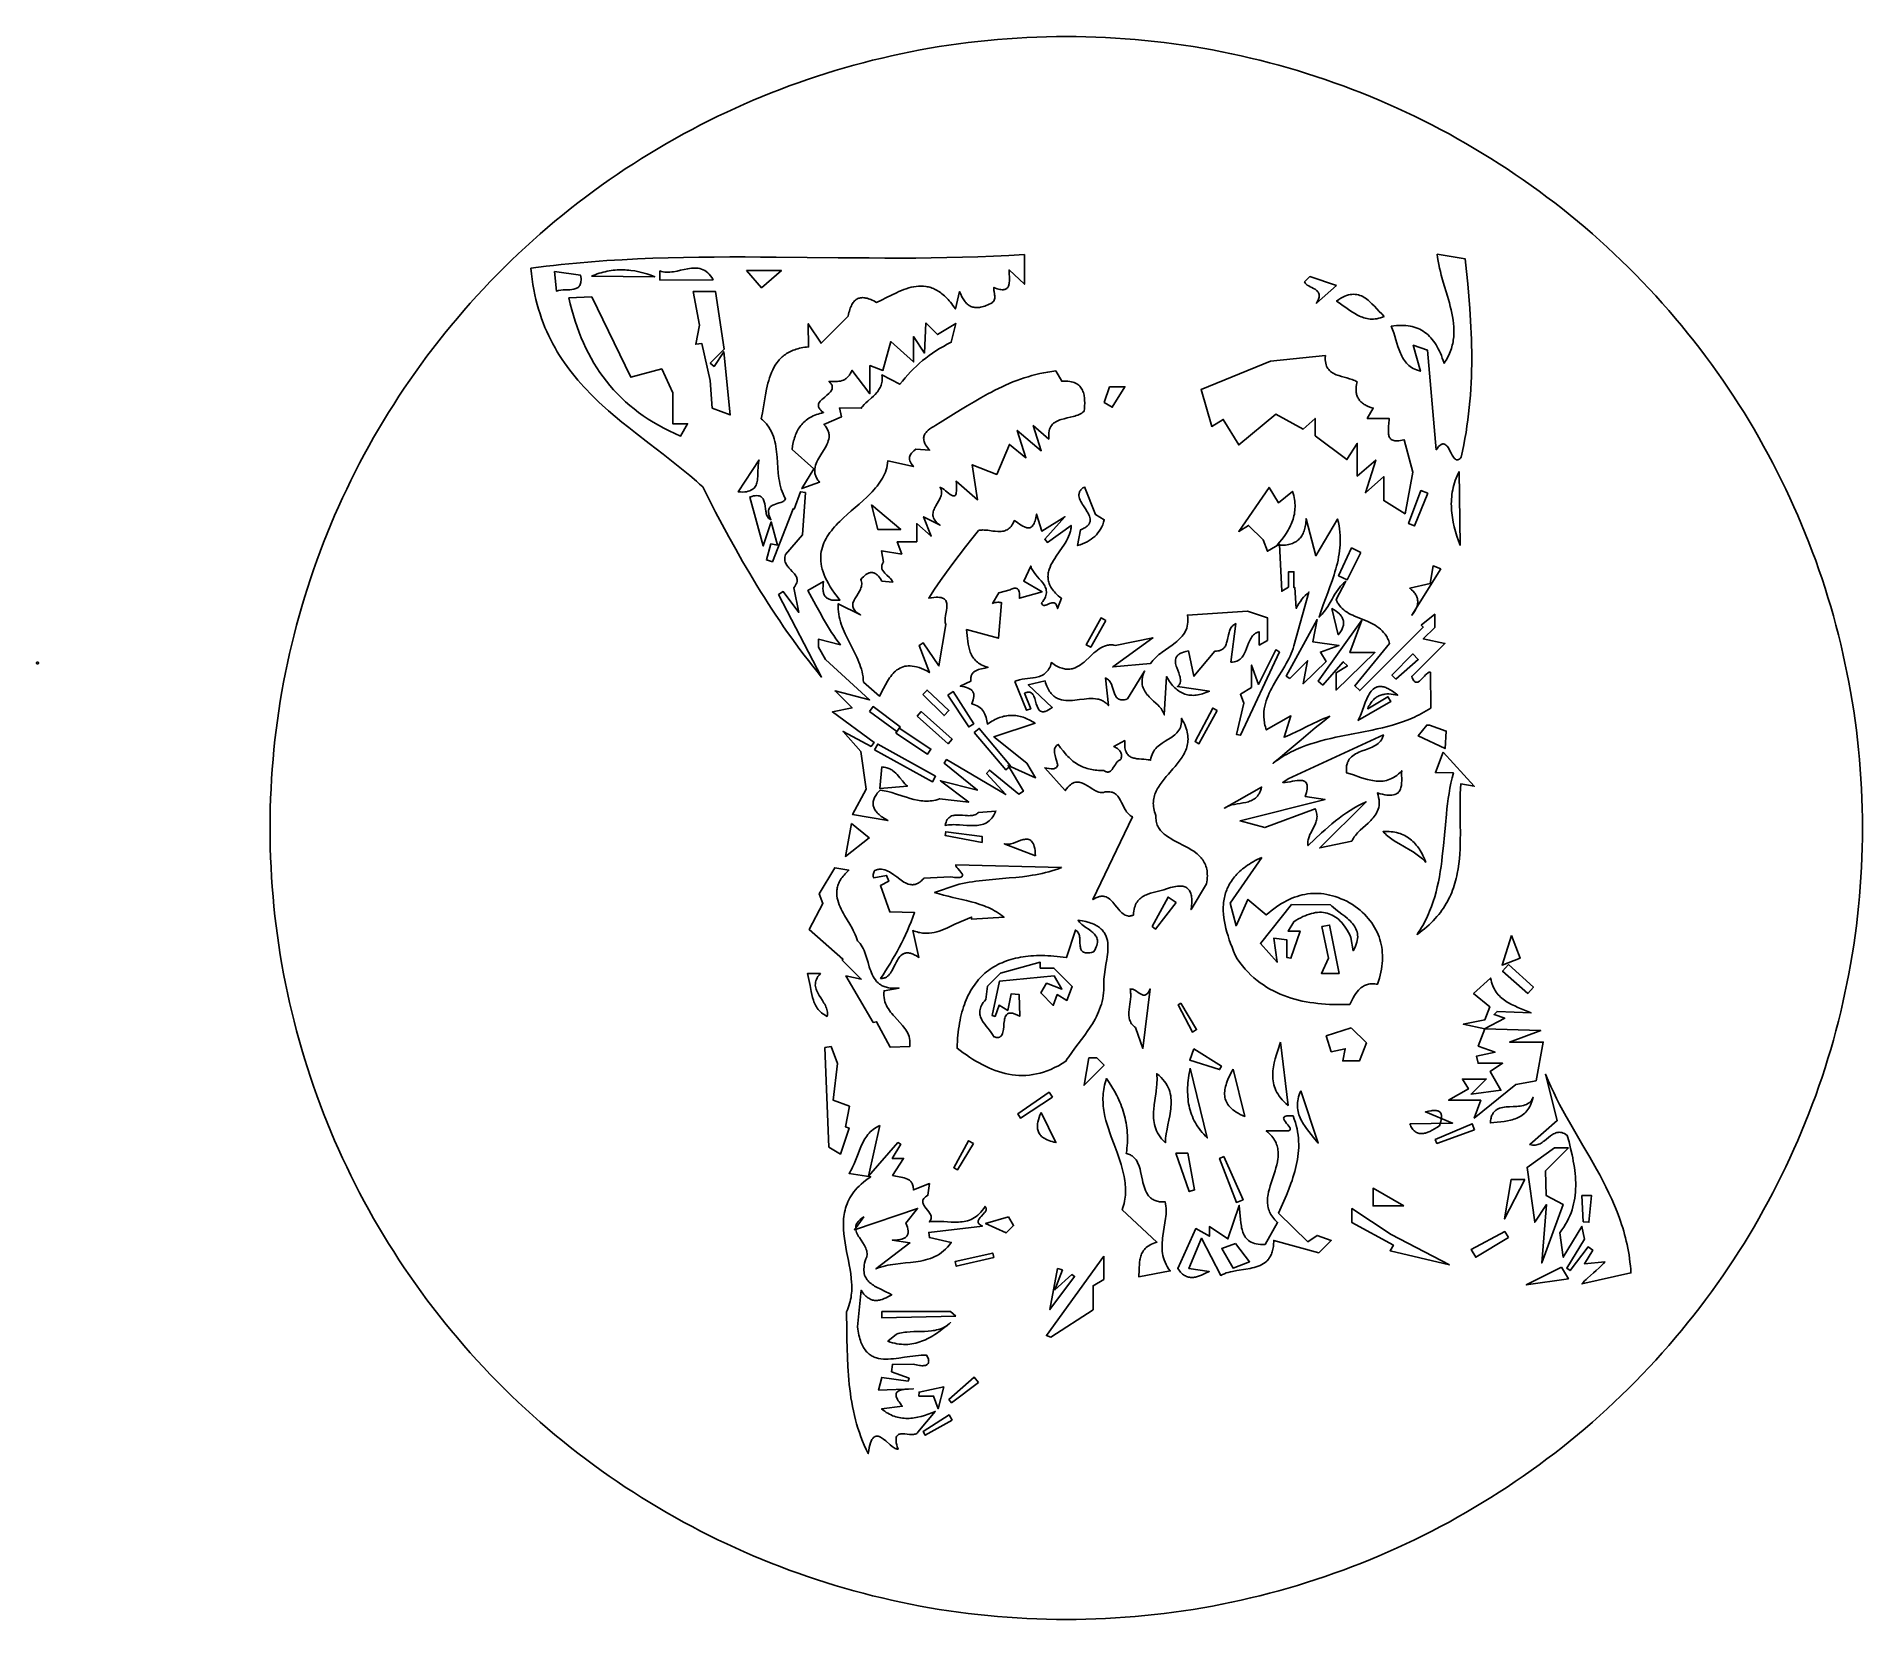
# Model space of a CAD drawing. Header units: metres. Extents: x -6.5 to 48.9, y 1.2 to 49.2.
import ezdxf

# ---------------------------------------------------------------- set-up
doc = ezdxf.new("R2010")
doc.units = ezdxf.units.M

msp = doc.modelspace()

# ---------------------------------------------------------------- linework, layer by layer
for points in [[(48.863011, 25.196613), (48.863011, 25.196613), (48.861142, 25.495357), (48.855543, 25.793686), (48.846227, 26.091568), (48.833207, 26.388974), (48.816496, 26.685872), (48.796107, 26.982231), (48.772053, 27.278021), (48.744346, 27.573209), (48.713, 27.867766), (48.678028, 28.161661), (48.639442, 28.454862), (48.597256, 28.747339), (48.551481, 29.039061), (48.502132, 29.329997), (48.449221, 29.620116), (48.392761, 29.909387), (48.332765, 30.197779), (48.269246, 30.485261), (48.202216, 30.771802), (48.131689, 31.057372), (48.057678, 31.34194), (47.980195, 31.625474), (47.899254, 31.907944), (47.814867, 32.189319), (47.727048, 32.469567), (47.635808, 32.748659), (47.541162, 33.026562), (47.443121, 33.303247), (47.3417, 33.578682), (47.23691, 33.852836), (47.128765, 34.125679), (47.017278, 34.397179), (46.902461, 34.667306), (46.784327, 34.936029), (46.662891, 35.203316), (46.538163, 35.469138), (46.410158, 35.733462), (46.278887, 35.996258), (46.144365, 36.257496), (46.006604, 36.517143), (45.865617, 36.77517), (45.721416, 37.031546), (45.574016, 37.286239), (45.423428, 37.539218), (45.269665, 37.790454), (45.112741, 38.039914), (44.952668, 38.287567), (44.78946, 38.533384), (44.623128, 38.777333), (44.453687, 39.019383), (44.281149, 39.259504), (44.105527, 39.497663), (43.926834, 39.733831), (43.745082, 39.967977), (43.560286, 40.200069), (43.372456, 40.430077), (43.181608, 40.657969), (42.987753, 40.883716), (42.790904, 41.107285), (42.591074, 41.328646), (42.388277, 41.547769), (42.182524, 41.764622), (41.97383, 41.979174), (41.762207, 42.191394), (41.762207, 42.191394), (41.548844, 42.400115), (41.333162, 42.605942), (41.115192, 42.808865), (40.894964, 43.008871), (40.67251, 43.205946), (40.447859, 43.400078), (40.221043, 43.591255), (39.992092, 43.779464), (39.761038, 43.964692), (39.52791, 44.146926), (39.29274, 44.326155), (39.055559, 44.502365), (38.816396, 44.675544), (38.575284, 44.845679), (38.332252, 45.012757), (38.087332, 45.176767), (37.840553, 45.337694), (37.591948, 45.495527), (37.341546, 45.650253), (37.089379, 45.80186), (36.835477, 45.950334), (36.579871, 46.095664), (36.322591, 46.237836), (36.063669, 46.376837), (35.803135, 46.512656), (35.54102, 46.64528), (35.277355, 46.774695), (35.01217, 46.90089), (34.745496, 47.023852), (34.477364, 47.143568), (34.207805, 47.260025), (33.936849, 47.373211), (33.664528, 47.483113), (33.390871, 47.589719), (33.11591, 47.693016), (32.839675, 47.792991), (32.562198, 47.889632), (32.283508, 47.982926), (32.003637, 48.07286), (31.722616, 48.159422), (31.440475, 48.2426), (31.157244, 48.32238), (30.872956, 48.398749), (30.587639, 48.471697), (30.301326, 48.541209), (30.014047, 48.607273), (29.725833, 48.669876), (29.436714, 48.729006), (29.146721, 48.784651), (28.855885, 48.836796), (28.564236, 48.885431), (28.271806, 48.930542), (27.978626, 48.972117), (27.684725, 49.010143), (27.390135, 49.044608), (27.094886, 49.075498), (26.79901, 49.102801), (26.502536, 49.126505), (26.205496, 49.146596), (25.907921, 49.163063), (25.609841, 49.175893), (25.311286, 49.185073), (25.012288, 49.19059), (24.712878, 49.192431), (24.712878, 49.192431), (24.413468, 49.19059), (24.11447, 49.185073), (23.815916, 49.175893), (23.517836, 49.163063), (23.22026, 49.146596), (22.92322, 49.126505), (22.626747, 49.102801), (22.33087, 49.075498), (22.035622, 49.044608), (21.741032, 49.010143), (21.447131, 48.972117), (21.15395, 48.930543), (20.86152, 48.885431), (20.569872, 48.836796), (20.279036, 48.784651), (19.989043, 48.729006), (19.699924, 48.669876), (19.411709, 48.607273), (19.12443, 48.541209), (18.838117, 48.471697), (18.552801, 48.398749), (18.268512, 48.32238), (17.985282, 48.2426), (17.703141, 48.159422), (17.422119, 48.07286), (17.142248, 47.982926), (16.863559, 47.889632), (16.586081, 47.792991), (16.309847, 47.693016), (16.034886, 47.589719), (15.761229, 47.483113), (15.488907, 47.373211), (15.217951, 47.260025), (14.948392, 47.143568), (14.68026, 47.023852), (14.413587, 46.90089), (14.148402, 46.774695), (13.884736, 46.64528), (13.622621, 46.512656), (13.362087, 46.376837), (13.103165, 46.237836), (12.845886, 46.095664), (12.590279, 45.950334), (12.336377, 45.80186), (12.08421, 45.650254), (11.833808, 45.495527), (11.585203, 45.337694), (11.338425, 45.176767), (11.093504, 45.012757), (10.850473, 44.845679), (10.60936, 44.675544), (10.370198, 44.502365), (10.133016, 44.326155), (9.897846, 44.146927), (9.664719, 43.964692), (9.433664, 43.779464), (9.204714, 43.591255), (8.977898, 43.400078), (8.753247, 43.205946), (8.530792, 43.008871), (8.310564, 42.808866), (8.092594, 42.605943), (7.876912, 42.400115), (7.66355, 42.191394), (7.66355, 42.191394), (7.451926, 41.979174), (7.243232, 41.764622), (7.03748, 41.547769), (6.834682, 41.328646), (6.634853, 41.107285), (6.438004, 40.883716), (6.244149, 40.657969), (6.0533, 40.430077), (5.865471, 40.200069), (5.680674, 39.967977), (5.498923, 39.733831), (5.320229, 39.497663), (5.144607, 39.259504), (4.972069, 39.019383), (4.802628, 38.777333), (4.636297, 38.533384), (4.473088, 38.287568), (4.313016, 38.039914), (4.156091, 37.790454), (4.002329, 37.539218), (3.851741, 37.286239), (3.70434, 37.031546), (3.56014, 36.77517), (3.419152, 36.517143), (3.281391, 36.257496), (3.146869, 35.996258), (3.015599, 35.733462), (2.887593, 35.469138), (2.762866, 35.203316), (2.641429, 34.936029), (2.523296, 34.667306), (2.408479, 34.39718), (2.296992, 34.125679), (2.188847, 33.852836), (2.084057, 33.578682), (1.982635, 33.303247), (1.884595, 33.026562), (1.789948, 32.748659), (1.698709, 32.469567), (1.610889, 32.189319), (1.526502, 31.907944), (1.445561, 31.625474), (1.368078, 31.34194), (1.294067, 31.057372), (1.22354, 30.771802), (1.156511, 30.485261), (1.092992, 30.197779), (1.032995, 29.909387), (0.976535, 29.620116), (0.923624, 29.329997), (0.874275, 29.039061), (0.828501, 28.74734), (0.786314, 28.454863), (0.747728, 28.161661), (0.712756, 27.867767), (0.68141, 27.573209), (0.653704, 27.278021), (0.629649, 26.982231), (0.60926, 26.685872), (0.592549, 26.388974), (0.57953, 26.091569), (0.570214, 25.793686), (0.564615, 25.495357), (0.562746, 25.196613), (0.562746, 25.196613), (0.564615, 24.897869), (0.570214, 24.59954), (0.57953, 24.301657), (0.592549, 24.004251), (0.60926, 23.707353), (0.629649, 23.410994), (0.653704, 23.115205), (0.68141, 22.820016), (0.712756, 22.525459), (0.747728, 22.231564), (0.786314, 21.938363), (0.828501, 21.645886), (0.874275, 21.354164), (0.923624, 21.063228), (0.976535, 20.77311), (1.032995, 20.483839), (1.092991, 20.195447), (1.156511, 19.907965), (1.22354, 19.621423), (1.294067, 19.335853), (1.368078, 19.051286), (1.445561, 18.767752), (1.526502, 18.485282), (1.610889, 18.203907), (1.698709, 17.923658), (1.789948, 17.644567), (1.884595, 17.366663), (1.982635, 17.089979), (2.084057, 16.814544), (2.188847, 16.540389), (2.296991, 16.267546), (2.408479, 15.996046), (2.523296, 15.725919), (2.641429, 15.457197), (2.762866, 15.189909), (2.887593, 14.924088), (3.015599, 14.659764), (3.146869, 14.396967), (3.281391, 14.13573), (3.419152, 13.876082), (3.560139, 13.618055), (3.70434, 13.36168), (3.851741, 13.106987), (4.002329, 12.854007), (4.156091, 12.602772), (4.313015, 12.353312), (4.473088, 12.105658), (4.636297, 11.859841), (4.802628, 11.615892), (4.972069, 11.373842), (5.144607, 11.133722), (5.320229, 10.895562), (5.498922, 10.659394), (5.680674, 10.425249), (5.865471, 10.193157), (6.0533, 9.963149), (6.244149, 9.735256), (6.438004, 9.50951), (6.634853, 9.285941), (6.834682, 9.064579), (7.03748, 8.845457), (7.243232, 8.628604), (7.451926, 8.414052), (7.66355, 8.201831), (7.66355, 8.201831), (7.876912, 7.993111), (8.092594, 7.787283), (8.310564, 7.58436), (8.530792, 7.384355), (8.753247, 7.187279), (8.977897, 6.993147), (9.204713, 6.80197), (9.433664, 6.613762), (9.664719, 6.428534), (9.897846, 6.246299), (10.133016, 6.06707), (10.370198, 5.89086), (10.60936, 5.717682), (10.850472, 5.547547), (11.093504, 5.380468), (11.338425, 5.216459), (11.585203, 5.055531), (11.833808, 4.897698), (12.08421, 4.742972), (12.336377, 4.591365), (12.590279, 4.442891), (12.845885, 4.297562), (13.103165, 4.15539), (13.362087, 4.016388), (13.622621, 3.880569), (13.884736, 3.747946), (14.148401, 3.61853), (14.413586, 3.492335), (14.68026, 3.369373), (14.948392, 3.249658), (15.217951, 3.133201), (15.488907, 3.020015), (15.761229, 2.910112), (16.034885, 2.803506), (16.309846, 2.70021), (16.586081, 2.600235), (16.863559, 2.503594), (17.142248, 2.4103), (17.422119, 2.320365), (17.70314, 2.233803), (17.985282, 2.150626), (18.268512, 2.070846), (18.552801, 1.994476), (18.838117, 1.921529), (19.12443, 1.852017), (19.411709, 1.785953), (19.699924, 1.723349), (19.989043, 1.664219), (20.279036, 1.608575), (20.569872, 1.556429), (20.86152, 1.507794), (21.15395, 1.462683), (21.447131, 1.421108), (21.741031, 1.383082), (22.035621, 1.348618), (22.33087, 1.317728), (22.626747, 1.290425), (22.92322, 1.266721), (23.22026, 1.246629), (23.517836, 1.230162), (23.815916, 1.217332), (24.11447, 1.208153), (24.413468, 1.202636), (24.712878, 1.200794), (24.712878, 1.200794), (25.012288, 1.202636), (25.311286, 1.208153), (25.60984, 1.217332), (25.907921, 1.230162), (26.205496, 1.246629), (26.502536, 1.266721), (26.79901, 1.290425), (27.094886, 1.317728), (27.390135, 1.348618), (27.684725, 1.383082), (27.978626, 1.421108), (28.271806, 1.462683), (28.564236, 1.507794), (28.855884, 1.556429), (29.14672, 1.608575), (29.436713, 1.664219), (29.725832, 1.723349), (30.014047, 1.785953), (30.301326, 1.852017), (30.587639, 1.921529), (30.872955, 1.994476), (31.157244, 2.070846), (31.440475, 2.150626), (31.722616, 2.233803), (32.003637, 2.320365), (32.283508, 2.4103), (32.562198, 2.503594), (32.839675, 2.600234), (33.11591, 2.70021), (33.390871, 2.803506), (33.664527, 2.910112), (33.936849, 3.020014), (34.207805, 3.1332), (34.477364, 3.249658), (34.745496, 3.369373), (35.01217, 3.492335), (35.277355, 3.61853), (35.54102, 3.747945), (35.803135, 3.880569), (36.063669, 4.016388), (36.322591, 4.15539), (36.579871, 4.297562), (36.835477, 4.442891), (37.089379, 4.591365), (37.341546, 4.742972), (37.591948, 4.897698), (37.840553, 5.055531), (38.087331, 5.216459), (38.332252, 5.380468), (38.575284, 5.547546), (38.816396, 5.717681), (39.055559, 5.89086), (39.29274, 6.06707), (39.52791, 6.246299), (39.761038, 6.428533), (39.992092, 6.613761), (40.221043, 6.80197), (40.447859, 6.993147), (40.67251, 7.187279), (40.894964, 7.384354), (41.115192, 7.58436), (41.333162, 7.787283), (41.548844, 7.993111), (41.762207, 8.201831), (41.762207, 8.201831), (41.97383, 8.414051), (42.182524, 8.628604), (42.388277, 8.845456), (42.591074, 9.064579), (42.790904, 9.28594), (42.987752, 9.50951), (43.181608, 9.735256), (43.372456, 9.963149), (43.560285, 10.193156), (43.745082, 10.425249), (43.926834, 10.659394), (44.105527, 10.895562), (44.281149, 11.133722), (44.453687, 11.373842), (44.623128, 11.615892), (44.78946, 11.859841), (44.952668, 12.105658), (45.112741, 12.353312), (45.269665, 12.602772), (45.423427, 12.854007), (45.574016, 13.106986), (45.721416, 13.361679), (45.865617, 13.618055), (46.006604, 13.876082), (46.144365, 14.13573), (46.278887, 14.396967), (46.410158, 14.659763), (46.538163, 14.924088), (46.662891, 15.189909), (46.784327, 15.457196), (46.902461, 15.725919), (47.017277, 15.996046), (47.128765, 16.267546), (47.23691, 16.540389), (47.3417, 16.814543), (47.443121, 17.089978), (47.541162, 17.366663), (47.635808, 17.644567), (47.727048, 17.923658), (47.814867, 18.203907), (47.899254, 18.485281), (47.980195, 18.767751), (48.057678, 19.051285), (48.131689, 19.335853), (48.202216, 19.621423), (48.269246, 19.907964), (48.332765, 20.195447), (48.392761, 20.483839), (48.449221, 20.773109), (48.502132, 21.063228), (48.551481, 21.354164), (48.597255, 21.645886), (48.639442, 21.938363), (48.678028, 22.231564), (48.713, 22.525459), (48.744346, 22.820016), (48.772053, 23.115205), (48.796107, 23.410994), (48.816496, 23.707353), (48.833207, 24.004251), (48.846227, 24.301657), (48.855543, 24.59954), (48.861142, 24.897868), (48.863011, 25.196613)], [(23.445933, 42.581287), (23.446054, 41.681784), (22.977307, 42.118486), (22.977307, 42.118486), (22.984335, 41.980714), (22.987602, 41.913078), (22.989335, 41.847582), (22.988506, 41.785203), (22.984088, 41.726921), (22.980211, 41.699621), (22.975052, 41.673713), (22.968482, 41.649318), (22.960373, 41.626559), (22.950595, 41.605558), (22.939021, 41.586437), (22.925523, 41.569319), (22.90997, 41.554326), (22.892237, 41.541581), (22.872193, 41.531205), (22.84971, 41.523322), (22.82466, 41.518053), (22.796915, 41.51552), (22.766346, 41.515847), (22.732825, 41.519155), (22.696223, 41.525567), (22.656411, 41.535205), (22.613262, 41.548192), (22.566647, 41.564649), (22.516437, 41.584699), (22.516437, 41.584699), (22.514798, 41.555814), (22.516023, 41.52548), (22.519388, 41.49397), (22.52417, 41.461557), (22.535088, 41.395115), (22.539777, 41.361631), (22.542987, 41.328336), (22.543995, 41.295503), (22.542077, 41.263404), (22.536509, 41.232313), (22.526567, 41.202502), (22.511528, 41.174244), (22.501871, 41.160783), (22.490668, 41.147813), (22.477829, 41.135367), (22.463263, 41.12348), (22.44688, 41.112186), (22.428589, 41.10152), (22.428589, 41.10152), (22.379072, 41.077196), (22.331289, 41.05555), (22.285194, 41.036543), (22.240741, 41.020135), (22.197886, 41.006288), (22.156581, 40.994962), (22.116782, 40.98612), (22.078443, 40.979721), (22.041518, 40.975726), (22.005961, 40.974098), (21.971727, 40.974796), (21.93877, 40.977783), (21.907044, 40.983018), (21.876503, 40.990464), (21.847102, 41.00008), (21.818796, 41.011829), (21.791537, 41.02567), (21.765282, 41.041566), (21.739983, 41.059477), (21.715596, 41.079364), (21.692074, 41.101188), (21.669372, 41.12491), (21.647444, 41.150492), (21.626245, 41.177895), (21.605728, 41.207078), (21.585848, 41.238004), (21.547817, 41.304928), (21.511786, 41.378353), (21.477389, 41.457969), (21.350365, 40.935867), (21.350365, 40.935867), (21.276426, 41.04097), (21.23943, 41.089737), (21.202415, 41.136042), (21.165383, 41.17993), (21.128334, 41.221446), (21.091268, 41.260637), (21.054186, 41.297547), (21.017087, 41.332223), (20.979972, 41.36471), (20.942842, 41.395052), (20.905697, 41.423297), (20.868537, 41.449489), (20.831362, 41.473674), (20.794173, 41.495897), (20.756971, 41.516204), (20.719754, 41.534641), (20.682525, 41.551252), (20.645282, 41.566084), (20.608027, 41.579182), (20.570759, 41.590592), (20.53348, 41.600358), (20.496189, 41.608528), (20.458887, 41.615145), (20.38425, 41.623906), (20.309571, 41.627006), (20.234854, 41.624808), (20.160101, 41.617678), (20.085314, 41.605979), (20.010496, 41.590075), (19.93565, 41.570331), (19.860779, 41.547111), (19.785884, 41.520779), (19.710969, 41.491698), (19.636036, 41.460235), (19.561087, 41.426751), (19.411155, 41.355183), (19.261193, 41.279907), (19.111222, 41.203837), (18.961262, 41.129887), (18.961262, 41.129887), (18.873218, 41.177222), (18.831063, 41.197486), (18.790138, 41.215458), (18.750433, 41.23112), (18.711937, 41.244456), (18.67464, 41.255446), (18.63853, 41.264074), (18.603596, 41.270322), (18.569829, 41.274173), (18.537217, 41.275608), (18.50575, 41.274611), (18.475416, 41.271164), (18.446206, 41.26525), (18.418108, 41.25685), (18.391111, 41.245947), (18.365205, 41.232524), (18.34038, 41.216563), (18.316624, 41.198046), (18.293926, 41.176957), (18.272277, 41.153277), (18.251664, 41.126989), (18.232078, 41.098075), (18.213508, 41.066518), (18.195942, 41.0323), (18.179371, 40.995404), (18.163784, 40.955812), (18.149169, 40.913507), (18.135516, 40.868471), (18.122814, 40.820686), (18.111053, 40.770135), (18.100221, 40.716801), (17.279176, 39.892895), (16.886161, 40.482418), (16.898497, 39.782338), (16.898497, 39.782338), (16.839379, 39.776908), (16.782169, 39.769982), (16.726831, 39.761589), (16.67333, 39.751757), (16.621629, 39.740514), (16.571692, 39.72789), (16.523484, 39.713912), (16.476967, 39.698608), (16.432107, 39.682008), (16.388868, 39.664139), (16.347213, 39.64503), (16.307106, 39.624709), (16.268511, 39.603205), (16.231393, 39.580545), (16.195715, 39.55676), (16.161442, 39.531875), (16.128537, 39.505922), (16.096964, 39.478926), (16.066688, 39.450918), (16.037673, 39.421925), (16.009881, 39.391975), (15.983279, 39.361098), (15.933495, 39.296673), (15.888033, 39.228878), (15.846605, 39.157938), (15.808923, 39.084082), (15.774699, 39.007536), (15.743646, 38.928527), (15.715475, 38.847283), (15.689899, 38.764031), (15.666629, 38.678997), (15.645378, 38.592409), (15.625858, 38.504493), (15.590858, 38.32559), (15.559327, 38.144103), (15.52896, 37.961849), (15.497455, 37.780645), (15.462508, 37.602308), (15.462508, 37.602308), (15.496689, 37.572856), (15.52914, 37.542799), (15.55991, 37.512154), (15.589047, 37.480937), (15.616601, 37.449164), (15.64262, 37.416853), (15.690252, 37.350676), (15.732333, 37.282539), (15.769255, 37.212571), (15.80141, 37.140903), (15.829188, 37.067665), (15.852982, 36.992989), (15.873182, 36.917005), (15.890181, 36.839843), (15.904369, 36.761634), (15.916139, 36.682509), (15.925881, 36.602597), (15.940848, 36.44094), (15.963675, 36.113943), (15.977798, 35.950693), (15.986907, 35.869587), (15.997903, 35.789001), (16.011177, 35.709066), (16.027121, 35.629912), (16.046126, 35.551671), (16.068583, 35.474472), (16.094885, 35.398446), (16.125422, 35.323724), (16.160586, 35.250437), (16.200769, 35.178714), (16.200769, 35.178714), (16.191982, 35.159159), (16.18003, 35.141652), (16.165194, 35.125986), (16.147759, 35.111956), (16.128009, 35.099352), (16.106227, 35.08797), (16.057701, 35.068039), (16.004453, 35.050507), (15.94875, 35.033718), (15.892862, 35.016016), (15.83906, 34.995745), (15.813649, 34.984129), (15.789611, 34.97125), (15.767228, 34.956901), (15.746785, 34.940874), (15.728565, 34.922964), (15.712852, 34.902962), (15.699929, 34.880663), (15.69008, 34.855858), (15.68359, 34.828341), (15.68074, 34.797906), (15.681816, 34.764344), (15.687101, 34.727449), (15.696878, 34.687015), (15.711431, 34.642833), (15.731044, 34.594697), (15.756001, 34.542401), (15.756001, 34.542401), (15.727457, 34.556286), (15.702642, 34.573756), (15.681237, 34.594502), (15.662926, 34.618214), (15.647389, 34.644584), (15.634309, 34.673301), (15.623367, 34.704058), (15.614245, 34.736543), (15.606625, 34.77045), (15.600189, 34.805467), (15.589595, 34.877597), (15.579919, 34.95046), (15.568613, 35.021582), (15.561555, 35.055718), (15.553135, 35.08849), (15.543035, 35.11959), (15.530937, 35.148709), (15.516523, 35.175537), (15.499474, 35.199765), (15.479474, 35.221084), (15.456202, 35.239185), (15.429342, 35.253757), (15.398575, 35.264493), (15.363583, 35.271083), (15.324048, 35.273218), (15.279651, 35.270587), (15.230074, 35.262883), (15.175, 35.249796), (15.114109, 35.231016), (15.520182, 33.74956), (15.767453, 34.47751), (15.950467, 33.775957), (15.756492, 33.811206), (15.620762, 33.323725), (15.799706, 33.268878), (16.429427, 34.87546), (16.457344, 34.865442), (16.655785, 35.392075), (16.799561, 35.363639), (16.71543, 34.085968), (16.196949, 33.48679), (16.196949, 33.48679), (16.184081, 33.44427), (16.176476, 33.403813), (16.173743, 33.365282), (16.175488, 33.328543), (16.181317, 33.293459), (16.190838, 33.259893), (16.203657, 33.227712), (16.219381, 33.196777), (16.237617, 33.166954), (16.257972, 33.138106), (16.280053, 33.110098), (16.303466, 33.082793), (16.352715, 33.029751), (16.402575, 32.977893), (16.449901, 32.92613), (16.47163, 32.899945), (16.491545, 32.873376), (16.509255, 32.846287), (16.524364, 32.818542), (16.53648, 32.790007), (16.545211, 32.760543), (16.550162, 32.730016), (16.55094, 32.69829), (16.547152, 32.665229), (16.538406, 32.630696), (16.524307, 32.594556), (16.504463, 32.556673), (16.478481, 32.516912), (16.445966, 32.475135), (16.599241, 31.733925), (16.127173, 32.363349), (15.98604, 32.271435), (17.293783, 29.772402), (17.293783, 29.772402), (17.158607, 29.936943), (17.025296, 30.102788), (16.893807, 30.269906), (16.764098, 30.438269), (16.636127, 30.607847), (16.509854, 30.778611), (16.385235, 30.950529), (16.26223, 31.123574), (16.140795, 31.297716), (16.02089, 31.472924), (15.902473, 31.64917), (15.785501, 31.826424), (15.669934, 32.004656), (15.555728, 32.183836), (15.442842, 32.363935), (15.331235, 32.544924), (15.111689, 32.909452), (14.896755, 33.277182), (14.686097, 33.647878), (14.479382, 34.021304), (14.276275, 34.397222), (14.07644, 34.775396), (13.879544, 35.15559), (13.685251, 35.537566), (13.685251, 35.537566), (13.59011, 35.624715), (13.493795, 35.710874), (13.297958, 35.88052), (13.098363, 36.047087), (12.895632, 36.211163), (12.690389, 36.373331), (12.483257, 36.534178), (12.065812, 36.854248), (11.648282, 37.176054), (11.441041, 37.339072), (11.235646, 37.50428), (11.032721, 37.672263), (10.832888, 37.843607), (10.63677, 38.018896), (10.540299, 38.108204), (10.444989, 38.198717), (10.35092, 38.29051), (10.258169, 38.383654), (10.166813, 38.478225), (10.076931, 38.574293), (9.988601, 38.671934), (9.901899, 38.77122), (9.816905, 38.872223), (9.733696, 38.975018), (9.652349, 39.079677), (9.572944, 39.186274), (9.495556, 39.294881), (9.420265, 39.405573), (9.347148, 39.518421), (9.276283, 39.6335), (9.207748, 39.750882), (9.141621, 39.87064), (9.077979, 39.992849), (9.016901, 40.11758), (8.958463, 40.244907), (8.902745, 40.374903), (8.849824, 40.507642), (8.799777, 40.643196), (8.752683, 40.781638), (8.708619, 40.923043), (8.667664, 41.067482), (8.629895, 41.21503), (8.595389, 41.365759), (8.564226, 41.519742), (8.536482, 41.677053), (8.512235, 41.837765), (8.491564, 42.001951), (8.474546, 42.169684), (8.474546, 42.169684), (8.703855, 42.199797), (8.933415, 42.228159), (9.163222, 42.254817), (9.393271, 42.279821), (9.623557, 42.303218), (9.854074, 42.325056), (10.315783, 42.364253), (10.778356, 42.397798), (11.241754, 42.426078), (11.705935, 42.449479), (12.170859, 42.46839), (12.636485, 42.483197), (13.102773, 42.494288), (13.56968, 42.502048), (14.037168, 42.506866), (14.505195, 42.509128), (14.97372, 42.509221), (15.442702, 42.507533), (15.912102, 42.50445), (16.851988, 42.495648), (17.793052, 42.485913), (18.734969, 42.478341), (19.206146, 42.476333), (19.677413, 42.476027), (20.14873, 42.47781), (20.620057, 42.482068), (21.091352, 42.48919), (21.562576, 42.499561), (22.033686, 42.513569), (22.504643, 42.531602), (22.975406, 42.554045), (23.445933, 42.581287)], [(10.30844, 41.92328), (12.230988, 41.908961), (12.230988, 41.908961), (12.110755, 41.955074), (11.990532, 41.995801), (11.870317, 42.031004), (11.750113, 42.060545), (11.629917, 42.084287), (11.509732, 42.102091), (11.449642, 42.108723), (11.389556, 42.11382), (11.329472, 42.117364), (11.26939, 42.119337), (11.209311, 42.119722), (11.149234, 42.118502), (11.08916, 42.115661), (11.029089, 42.11118), (10.96902, 42.105043), (10.908954, 42.097232), (10.84889, 42.08773), (10.788829, 42.07652), (10.728771, 42.063584), (10.668716, 42.048906), (10.608663, 42.032469), (10.548613, 42.014254), (10.488565, 41.994245), (10.428521, 41.972424), (10.368479, 41.948775), (10.30844, 41.92328)], [(12.39059, 41.804874), (14.003346, 41.817734), (14.003346, 41.817734), (13.964032, 41.882589), (13.923169, 41.939636), (13.880842, 41.989292), (13.837131, 42.031972), (13.792121, 42.068093), (13.745894, 42.098071), (13.698533, 42.122323), (13.65012, 42.141264), (13.600739, 42.15531), (13.550472, 42.164879), (13.499402, 42.170386), (13.447612, 42.172247), (13.395185, 42.170879), (13.342204, 42.166698), (13.288751, 42.16012), (13.234909, 42.151562), (13.12639, 42.130168), (13.017309, 42.105846), (12.908329, 42.081926), (12.800113, 42.061737), (12.746498, 42.054083), (12.693323, 42.048611), (12.64067, 42.045736), (12.588622, 42.045875), (12.537261, 42.049445), (12.486671, 42.056861), (12.436935, 42.06854), (12.388135, 42.084898), (12.39059, 41.804874)], [(15.011579, 42.098358), (15.47378, 41.576518), (16.075902, 42.098358), (15.011579, 42.098358)], [(35.961767, 42.596951), (36.813127, 42.448427), (36.813127, 42.448427), (36.854022, 42.071747), (36.891727, 41.695665), (36.925536, 41.320079), (36.954741, 40.944882), (36.978638, 40.569971), (36.988375, 40.38259), (36.99652, 40.195241), (37.002985, 40.007911), (37.007681, 39.820588), (37.010521, 39.633257), (37.011416, 39.445906), (37.010278, 39.258523), (37.007018, 39.071093), (37.001549, 38.883603), (36.993782, 38.696042), (36.983628, 38.508395), (36.971001, 38.320649), (36.95581, 38.132793), (36.937969, 37.944811), (36.917389, 37.756692), (36.893981, 37.568422), (36.867658, 37.379989), (36.83833, 37.191378), (36.805911, 37.002578), (36.770311, 36.813575), (36.731443, 36.624355), (36.689218, 36.434907), (36.689218, 36.434907), (36.66074, 36.402706), (36.633801, 36.379463), (36.620871, 36.371001), (36.608279, 36.364537), (36.596012, 36.359992), (36.584052, 36.357286), (36.572386, 36.356337), (36.560997, 36.357066), (36.549871, 36.359392), (36.538991, 36.363236), (36.517912, 36.375153), (36.497637, 36.392175), (36.478043, 36.413661), (36.459008, 36.438967), (36.44041, 36.467451), (36.422125, 36.498472), (36.386005, 36.565553), (36.349668, 36.635072), (36.312134, 36.701891), (36.292612, 36.732682), (36.272422, 36.760872), (36.251442, 36.785817), (36.229549, 36.806876), (36.206622, 36.823407), (36.182537, 36.834767), (36.170021, 36.838307), (36.157171, 36.840314), (36.14397, 36.840707), (36.130403, 36.839405), (36.116454, 36.83633), (36.102109, 36.831399), (36.087351, 36.824534), (36.072167, 36.815654), (36.040454, 36.791526), (36.006847, 36.758374), (35.971225, 36.715555), (35.933464, 36.662428), (35.66661, 39.688082), (35.239366, 39.830497), (35.456178, 39.045277), (35.456178, 39.045277), (35.395327, 39.062596), (35.338285, 39.082752), (35.284885, 39.105626), (35.234959, 39.131096), (35.188341, 39.159044), (35.144864, 39.189349), (35.104361, 39.221891), (35.066665, 39.25655), (35.03161, 39.293204), (34.999027, 39.331735), (34.96875, 39.372022), (34.940613, 39.413945), (34.914447, 39.457384), (34.890088, 39.502218), (34.867366, 39.548328), (34.846116, 39.595592), (34.807363, 39.693106), (34.772492, 39.793799), (34.740168, 39.896708), (34.709055, 40.000873), (34.677818, 40.105332), (34.645121, 40.209124), (34.609629, 40.311287), (34.570007, 40.410859), (34.570007, 40.410859), (34.64978, 40.421653), (34.727267, 40.429391), (34.802506, 40.434084), (34.875533, 40.43574), (34.946385, 40.434369), (35.015099, 40.429979), (35.08171, 40.422579), (35.146257, 40.41218), (35.208775, 40.398789), (35.269302, 40.382417), (35.327874, 40.363072), (35.384527, 40.340764), (35.4393, 40.315501), (35.492227, 40.287293), (35.543346, 40.256149), (35.592694, 40.222078), (35.640308, 40.18509), (35.686223, 40.145192), (35.730477, 40.102395), (35.773107, 40.056708), (35.814149, 40.00814), (35.85364, 39.9567), (35.891617, 39.902396), (35.928115, 39.845239), (35.963173, 39.785238), (35.996827, 39.722401), (36.029113, 39.656738), (36.060069, 39.588258), (36.08973, 39.516969), (36.118134, 39.442882), (36.145318, 39.366006), (36.171317, 39.286348), (36.171317, 39.286348), (36.204499, 39.3356), (36.235458, 39.384956), (36.264246, 39.434415), (36.290914, 39.483975), (36.315513, 39.533636), (36.338097, 39.583396), (36.358715, 39.633254), (36.377419, 39.683209), (36.394262, 39.73326), (36.409294, 39.783404), (36.422567, 39.833642), (36.434133, 39.883972), (36.444043, 39.934392), (36.452349, 39.984901), (36.459103, 40.035499), (36.464355, 40.086184), (36.470563, 40.187808), (36.471385, 40.289765), (36.467235, 40.392045), (36.458523, 40.494638), (36.445664, 40.597534), (36.429069, 40.700722), (36.40915, 40.804194), (36.386321, 40.907939), (36.360994, 41.011948), (36.333581, 41.11621), (36.274147, 41.325454), (36.148398, 41.74655), (36.088682, 41.958243), (36.061058, 42.064341), (36.035472, 42.170593), (36.012338, 42.27699), (35.992067, 42.383522), (35.975073, 42.490179), (35.961767, 42.596951)], [(9.186413, 42.072065), (9.251692, 41.47725), (9.251692, 41.47725), (9.28368, 41.486029), (9.316467, 41.493137), (9.383886, 41.50317), (9.452838, 41.509006), (9.52221, 41.512303), (9.657772, 41.517905), (9.721738, 41.523525), (9.781679, 41.533234), (9.809793, 41.540139), (9.836484, 41.548688), (9.861613, 41.559088), (9.88504, 41.571545), (9.906628, 41.586268), (9.926237, 41.603462), (9.943729, 41.623336), (9.958963, 41.646096), (9.971802, 41.671949), (9.982106, 41.701103), (9.989737, 41.733765), (9.994555, 41.770142), (9.996422, 41.810441), (9.995198, 41.854869), (9.990745, 41.903633), (9.982924, 41.95694), (9.186413, 42.072065)], [(32.907146, 41.64357), (32.299575, 41.104319), (32.299575, 41.104319), (32.325838, 41.147336), (32.346994, 41.187493), (32.363314, 41.224931), (32.375066, 41.25979), (32.38252, 41.29221), (32.385944, 41.322332), (32.385609, 41.350298), (32.381783, 41.376246), (32.374735, 41.400318), (32.364735, 41.422655), (32.352052, 41.443396), (32.336955, 41.462683), (32.319714, 41.480655), (32.300597, 41.497454), (32.279873, 41.51322), (32.257813, 41.528094), (32.210758, 41.555726), (32.161585, 41.581474), (32.112449, 41.606463), (32.065503, 41.631818), (32.0229, 41.658662), (32.0039, 41.672994), (31.986794, 41.688119), (31.97185, 41.70418), (31.959339, 41.721315), (31.949529, 41.739666), (31.942689, 41.759373), (32.102409, 41.914041), (32.907146, 41.64357)], [(9.629173, 41.266641), (9.629173, 41.266641), (9.670926, 41.08526), (9.716402, 40.906878), (9.765641, 40.731521), (9.818685, 40.559215), (9.875575, 40.389987), (9.936353, 40.223862), (10.00106, 40.060868), (10.069738, 39.901029), (10.142428, 39.744373), (10.219172, 39.590926), (10.30001, 39.440713), (10.384985, 39.293761), (10.474138, 39.150096), (10.567511, 39.009745), (10.665144, 38.872733), (10.76708, 38.739087), (10.873359, 38.608833), (10.984023, 38.481997), (11.099114, 38.358605), (11.218673, 38.238684), (11.342742, 38.12226), (11.471362, 38.009359), (11.604574, 37.900007), (11.74242, 37.79423), (11.884941, 37.692055), (12.03218, 37.593507), (12.184176, 37.498614), (12.340972, 37.4074), (12.50261, 37.319893), (12.66913, 37.236119), (12.840574, 37.156103), (13.016983, 37.079873), (13.226036, 37.451958), (12.779934, 37.451958), (12.779934, 38.391859), (12.443622, 39.114518), (11.505213, 38.862738), (10.321046, 41.297254), (9.629173, 41.266641)], [(13.396546, 41.457475), (13.587218, 40.441958), (13.476199, 39.862195), (13.65679, 39.888566), (13.916446, 38.762375), (13.978202, 37.927196), (14.523815, 37.720239), (14.326445, 39.634392), (14.030008, 39.189736), (13.912923, 39.294496), (14.335387, 39.716959), (14.078153, 41.457475), (13.396546, 41.457475)], [(34.357727, 40.706374), (34.357727, 40.706374), (34.300019, 40.683455), (34.243677, 40.664637), (34.188646, 40.64975), (34.134869, 40.638627), (34.082291, 40.631099), (34.030855, 40.626997), (33.980505, 40.626154), (33.931185, 40.628402), (33.882839, 40.63357), (33.83541, 40.641492), (33.788844, 40.651999), (33.743082, 40.664922), (33.698071, 40.680093), (33.653752, 40.697344), (33.61007, 40.716506), (33.56697, 40.737411), (33.524394, 40.759891), (33.482287, 40.783776), (33.399254, 40.835093), (33.317423, 40.890013), (33.236344, 40.947189), (33.074647, 41.062925), (32.99313, 41.118789), (32.91057, 41.171522), (32.91057, 41.171522), (32.976016, 41.217654), (33.039337, 41.25741), (33.100615, 41.291035), (33.159931, 41.318778), (33.217368, 41.340883), (33.273008, 41.357596), (33.326933, 41.369165), (33.379226, 41.375834), (33.429967, 41.377851), (33.479239, 41.375462), (33.527125, 41.368912), (33.573706, 41.358449), (33.619065, 41.344317), (33.663283, 41.326764), (33.706442, 41.306036), (33.748625, 41.282378), (33.789914, 41.256037), (33.83039, 41.227259), (33.870136, 41.196291), (33.909234, 41.163378), (33.985814, 41.092704), (34.060786, 41.017206), (34.208533, 40.859619), (34.282621, 40.781469), (34.357727, 40.706374)], [(20.451422, 40.510678), (20.807753, 40.154347), (21.363185, 40.496151), (21.224109, 39.921604), (21.224109, 39.921604), (21.102879, 39.860616), (20.985494, 39.797236), (20.871809, 39.731447), (20.761683, 39.663229), (20.654973, 39.592565), (20.551536, 39.519435), (20.451229, 39.443823), (20.353909, 39.365708), (20.259434, 39.285074), (20.167661, 39.2019), (20.078447, 39.11617), (19.991649, 39.027864), (19.907125, 38.936965), (19.824731, 38.843453), (19.744325, 38.747311), (19.665764, 38.648519), (19.124385, 38.931475), (19.124385, 38.931475), (19.129192, 38.881208), (19.13092, 38.833222), (19.12972, 38.787411), (19.125741, 38.743666), (19.119134, 38.701881), (19.110048, 38.661948), (19.098633, 38.62376), (19.08504, 38.58721), (19.069416, 38.55219), (19.051914, 38.518593), (19.032681, 38.486311), (19.011869, 38.455239), (18.989627, 38.425267), (18.966105, 38.39629), (18.91582, 38.340887), (18.862212, 38.288173), (18.80648, 38.237289), (18.693438, 38.137579), (18.638526, 38.087036), (18.586285, 38.03489), (18.537913, 37.980283), (18.515552, 37.951788), (18.494609, 37.922356), (17.83833, 37.93262), (17.89207, 37.658202), (17.361035, 37.433926), (17.361035, 37.433926), (17.387229, 37.404597), (17.410769, 37.375484), (17.431739, 37.346579), (17.450224, 37.317875), (17.466309, 37.289364), (17.48008, 37.261039), (17.491621, 37.232893), (17.501017, 37.204918), (17.508354, 37.177106), (17.513717, 37.149451), (17.51719, 37.121945), (17.518859, 37.094579), (17.518809, 37.067348), (17.517126, 37.040243), (17.509197, 36.986383), (17.495753, 36.93294), (17.477476, 36.879854), (17.455045, 36.827065), (17.429142, 36.774514), (17.400447, 36.722142), (17.369641, 36.66989), (17.30442, 36.565504), (17.238924, 36.46088), (17.207774, 36.40833), (17.178599, 36.355543), (17.152077, 36.302458), (17.128891, 36.249017), (17.10972, 36.195159), (17.095246, 36.140825), (17.086149, 36.085956), (17.08383, 36.058303), (17.08311, 36.030493), (17.084076, 36.002519), (17.08681, 35.974375), (17.0914, 35.946052), (17.09793, 35.917543), (17.106485, 35.888841), (17.11715, 35.859938), (17.13001, 35.830827), (17.145151, 35.8015), (17.162657, 35.77195), (17.182613, 35.74217), (17.205105, 35.712152), (17.230218, 35.681888), (16.690708, 35.486935), (17.060303, 36.087526), (16.399191, 36.676748), (16.399191, 36.676748), (16.413177, 36.781371), (16.432146, 36.882361), (16.443572, 36.931424), (16.456331, 36.979494), (16.470452, 37.026543), (16.485963, 37.072545), (16.502894, 37.117469), (16.521274, 37.16129), (16.541132, 37.203977), (16.562496, 37.245504), (16.585397, 37.285842), (16.609862, 37.324963), (16.63592, 37.36284), (16.663601, 37.399443), (16.692934, 37.434746), (16.723948, 37.46872), (16.756671, 37.501336), (16.791133, 37.532568), (16.827363, 37.562386), (16.865389, 37.590763), (16.905241, 37.617671), (16.946948, 37.643082), (16.990538, 37.666968), (17.036041, 37.6893), (17.083485, 37.71005), (17.1329, 37.729192), (17.184314, 37.746695), (17.237757, 37.762533), (17.293258, 37.776678), (17.350845, 37.789101), (17.350845, 37.789101), (17.303057, 37.826527), (17.264772, 37.862458), (17.23538, 37.896993), (17.223829, 37.913768), (17.214274, 37.93023), (17.206639, 37.946393), (17.200847, 37.962268), (17.196823, 37.977868), (17.19449, 37.993205), (17.193773, 38.008292), (17.194596, 38.023141), (17.200556, 38.052173), (17.211763, 38.0804), (17.227608, 38.107922), (17.247485, 38.134836), (17.270784, 38.161242), (17.296898, 38.187237), (17.32522, 38.212921), (17.386053, 38.26375), (17.448419, 38.314517), (17.507456, 38.366012), (17.534207, 38.392278), (17.558301, 38.419023), (17.579131, 38.446343), (17.596089, 38.474339), (17.608568, 38.503109), (17.615959, 38.532751), (17.617557, 38.54793), (17.617654, 38.563364), (17.616176, 38.579066), (17.613046, 38.595047), (17.608188, 38.61132), (17.601527, 38.627898), (17.592985, 38.644792), (17.582488, 38.662016), (17.555322, 38.697499), (17.519421, 38.734447), (17.519421, 38.734447), (17.62078, 38.731001), (17.671296, 38.730184), (17.721411, 38.730798), (17.770903, 38.733461), (17.819552, 38.738794), (17.867137, 38.747416), (17.913439, 38.759947), (17.958237, 38.777007), (18.001311, 38.799216), (18.022132, 38.812445), (18.04244, 38.827193), (18.062206, 38.843538), (18.081403, 38.861558), (18.100005, 38.881329), (18.117982, 38.90293), (18.135308, 38.926438), (18.151954, 38.95193), (18.167895, 38.979484), (18.183101, 39.009178), (18.197545, 39.041087), (18.211201, 39.075292), (18.759599, 38.360269), (18.759599, 39.218529), (19.152193, 39.069614), (19.396476, 39.942054), (20.081419, 39.327362), (20.081419, 40.095599), (20.41338, 39.597658), (20.451422, 40.510678)], [(32.572862, 39.518297), (32.572862, 39.518297), (32.569707, 39.4543), (32.570553, 39.395048), (32.575215, 39.34032), (32.583505, 39.289893), (32.595237, 39.243545), (32.610226, 39.201052), (32.628285, 39.162192), (32.649227, 39.126744), (32.672867, 39.094483), (32.699019, 39.065187), (32.727495, 39.038635), (32.75811, 39.014602), (32.790678, 38.992868), (32.825012, 38.973208), (32.860926, 38.955401), (32.898234, 38.939224), (32.936749, 38.924455), (32.976285, 38.91087), (33.057677, 38.886364), (33.224521, 38.841777), (33.306994, 38.818134), (33.386846, 38.791216), (33.425324, 38.775974), (33.462589, 38.759245), (33.498453, 38.740807), (33.532732, 38.720437), (33.532732, 38.720437), (33.515793, 38.643754), (33.505338, 38.570754), (33.502532, 38.535631), (33.501336, 38.501422), (33.501747, 38.468127), (33.503759, 38.435743), (33.507371, 38.404269), (33.512578, 38.373703), (33.519376, 38.344043), (33.527763, 38.315286), (33.537733, 38.287432), (33.549284, 38.260478), (33.562411, 38.234423), (33.577112, 38.209264), (33.593382, 38.185), (33.611218, 38.161629), (33.630616, 38.139148), (33.651572, 38.117557), (33.674083, 38.096853), (33.698145, 38.077035), (33.723755, 38.0581), (33.750908, 38.040047), (33.779602, 38.022874), (33.809832, 38.006579), (33.874886, 37.976615), (33.946041, 37.950141), (34.023269, 37.927142), (33.844607, 37.612179), (34.503164, 37.613591), (34.503164, 37.613591), (34.504295, 37.551857), (34.501533, 37.487221), (34.490787, 37.354171), (34.486036, 37.288219), (34.483854, 37.224291), (34.485856, 37.163617), (34.488931, 37.134886), (34.493658, 37.10743), (34.500239, 37.081404), (34.508877, 37.05696), (34.519772, 37.034254), (34.533127, 37.013439), (34.549144, 36.994669), (34.568025, 36.978098), (34.589971, 36.96388), (34.615186, 36.952168), (34.64387, 36.943117), (34.676226, 36.93688), (34.712455, 36.933612), (34.75276, 36.933466), (34.797343, 36.936597), (34.846406, 36.943157), (34.90015, 36.953302), (34.958778, 36.967184), (35.228227, 35.98285), (34.989289, 34.723686), (34.34106, 35.122596), (34.34106, 35.85204), (33.787218, 35.361495), (34.09771, 36.350469), (33.539956, 35.863643), (33.539956, 36.854772), (33.225255, 36.368415), (32.258191, 37.089236), (32.258191, 37.614468), (31.895296, 37.293046), (31.071534, 37.742371), (29.944975, 36.813085), (29.477243, 37.584329), (29.124562, 37.369654), (28.800346, 38.494875), (30.911716, 39.35303), (32.572862, 39.518297)], [(24.399192, 39.055681), (24.577327, 38.740456), (24.577327, 38.740456), (24.643185, 38.744564), (24.704922, 38.745258), (24.762662, 38.742669), (24.816529, 38.736929), (24.866646, 38.72817), (24.913138, 38.716522), (24.956127, 38.702117), (24.995739, 38.685087), (25.032097, 38.665563), (25.065325, 38.643677), (25.095546, 38.619559), (25.122885, 38.593342), (25.147465, 38.565156), (25.16941, 38.535134), (25.188844, 38.503406), (25.205891, 38.470104), (25.220674, 38.43536), (25.233318, 38.399304), (25.243947, 38.362069), (25.252683, 38.323786), (25.259652, 38.284586), (25.264976, 38.2446), (25.271188, 38.162798), (25.27231, 38.079432), (25.269332, 37.995553), (25.263246, 37.912213), (25.255041, 37.830462), (25.255041, 37.830462), (25.219812, 37.8013), (25.182403, 37.775389), (25.143043, 37.752423), (25.101961, 37.732095), (25.059388, 37.714096), (25.015552, 37.698119), (24.970683, 37.683858), (24.925011, 37.671005), (24.832173, 37.648293), (24.738874, 37.627523), (24.646949, 37.606239), (24.558234, 37.581981), (24.515654, 37.567968), (24.474565, 37.552289), (24.435196, 37.534638), (24.397776, 37.514707), (24.362536, 37.492188), (24.329704, 37.466774), (24.29951, 37.438158), (24.272183, 37.406032), (24.247953, 37.37009), (24.22705, 37.330024), (24.209702, 37.285525), (24.19614, 37.236288), (24.186592, 37.182005), (24.181288, 37.122368), (24.180457, 37.057071), (24.18433, 36.985805), (23.712192, 37.399427), (23.952188, 36.634996), (23.228702, 37.248215), (23.488793, 36.419777), (22.989155, 36.827645), (22.603093, 35.917464), (21.863973, 36.211804), (22.021184, 35.146263), (21.371985, 35.71144), (21.371985, 35.71144), (21.379593, 35.634159), (21.384425, 35.565481), (21.386611, 35.505009), (21.386282, 35.452341), (21.383569, 35.407079), (21.378603, 35.368823), (21.371514, 35.337173), (21.362433, 35.31173), (21.351491, 35.292094), (21.338818, 35.277865), (21.324545, 35.268644), (21.308803, 35.264032), (21.291722, 35.263628), (21.273434, 35.267033), (21.254068, 35.273848), (21.233756, 35.283672), (21.212629, 35.296107), (21.190816, 35.310753), (21.145658, 35.345078), (21.052873, 35.422673), (21.007337, 35.45955), (20.963766, 35.490885), (20.943044, 35.503474), (20.923206, 35.513479), (20.904382, 35.520501), (20.886702, 35.524138), (20.886702, 35.524138), (20.906688, 35.489558), (20.920753, 35.454943), (20.92936, 35.420287), (20.932973, 35.385585), (20.932055, 35.35083), (20.927069, 35.316019), (20.91848, 35.281144), (20.906749, 35.246202), (20.892341, 35.211187), (20.875718, 35.176093), (20.837684, 35.105648), (20.796353, 35.034823), (20.755432, 34.963576), (20.736283, 34.927781), (20.718627, 34.891865), (20.702927, 34.855821), (20.689646, 34.819645), (20.679247, 34.783331), (20.672194, 34.746874), (20.668951, 34.710268), (20.66998, 34.673509), (20.675745, 34.63659), (20.686709, 34.599507), (20.703335, 34.562253), (20.726088, 34.524825), (20.75543, 34.487215), (20.791824, 34.44942), (20.835734, 34.411433), (20.887623, 34.373249), (20.388036, 34.633563), (20.613309, 34.039662), (20.177552, 34.425618), (20.177552, 33.873696), (19.58794, 33.873696), (19.722351, 33.50033), (19.109163, 33.598179), (19.171937, 33.261187), (19.171937, 33.261187), (19.154491, 33.235359), (19.140461, 33.210397), (19.129677, 33.186257), (19.121964, 33.162896), (19.11715, 33.140271), (19.115063, 33.118337), (19.115531, 33.097052), (19.11838, 33.076372), (19.123438, 33.056253), (19.130533, 33.036652), (19.139493, 33.017525), (19.150143, 32.998829), (19.175829, 32.962555), (19.206211, 32.927483), (19.239909, 32.893264), (19.275541, 32.859549), (19.34709, 32.792243), (19.380246, 32.757954), (19.409816, 32.722779), (19.434419, 32.686367), (19.444427, 32.66759), (19.452676, 32.648372), (19.120095, 32.68217), (19.120095, 32.68217), (19.08004, 32.749083), (19.060012, 32.77839), (19.039983, 32.80502), (19.019954, 32.829039), (18.999924, 32.850515), (18.979893, 32.869513), (18.959861, 32.8861), (18.939827, 32.900344), (18.919792, 32.912311), (18.899756, 32.922067), (18.879717, 32.92968), (18.859677, 32.935216), (18.839635, 32.938741), (18.81959, 32.940324), (18.799543, 32.940029), (18.779493, 32.937925), (18.75944, 32.934077), (18.739385, 32.928553), (18.719326, 32.921418), (18.679199, 32.902587), (18.639058, 32.878117), (18.598901, 32.848542), (18.558727, 32.814396), (18.518535, 32.776212), (18.478323, 32.734524), (18.478323, 32.734524), (18.494082, 32.69638), (18.504258, 32.658736), (18.509307, 32.621573), (18.509685, 32.584868), (18.505848, 32.548601), (18.498252, 32.51275), (18.487354, 32.477295), (18.47361, 32.442213), (18.457477, 32.407484), (18.43941, 32.373087), (18.399299, 32.305201), (18.356929, 32.238386), (18.315949, 32.172472), (18.297121, 32.139799), (18.28001, 32.107288), (18.26507, 32.074918), (18.25276, 32.042666), (18.243534, 32.010512), (18.237849, 31.978435), (18.236162, 31.946412), (18.238928, 31.914424), (18.246604, 31.882449), (18.259646, 31.850465), (18.27851, 31.818452), (18.303653, 31.786387), (18.335531, 31.754251), (18.374599, 31.722021), (18.421315, 31.689676), (18.476134, 31.657195), (17.797427, 31.993547), (17.797427, 31.993547), (17.794279, 31.912264), (17.795839, 31.832236), (17.801811, 31.753383), (17.811898, 31.675627), (17.825805, 31.598889), (17.843235, 31.52309), (17.863891, 31.448149), (17.887479, 31.373988), (17.9137, 31.300528), (17.942261, 31.227689), (17.972863, 31.155393), (18.005212, 31.083559), (18.073962, 30.940964), (18.146142, 30.799271), (18.219382, 30.657845), (18.291313, 30.516053), (18.359565, 30.373261), (18.391571, 30.301292), (18.421769, 30.228835), (18.449862, 30.155811), (18.475555, 30.082142), (18.498551, 30.007747), (18.518554, 29.932548), (18.535268, 29.856465), (18.548397, 29.779419), (18.557644, 29.70133), (18.562713, 29.622121), (19.050132, 29.196243), (19.050132, 29.196243), (19.167065, 29.426895), (19.226801, 29.538329), (19.288712, 29.644862), (19.320794, 29.695749), (19.353794, 29.744762), (19.387835, 29.791683), (19.423043, 29.836298), (19.459543, 29.878389), (19.497457, 29.917739), (19.536913, 29.954134), (19.578032, 29.987355), (19.620942, 30.017188), (19.665765, 30.043415), (19.712626, 30.06582), (19.761651, 30.084187), (19.812963, 30.0983), (19.866687, 30.107942), (19.922948, 30.112896), (19.981871, 30.112947), (20.043579, 30.107878), (20.108197, 30.097472), (20.175851, 30.081514), (20.246664, 30.059787), (20.320761, 30.032075), (20.398267, 29.99816), (20.479306, 29.957828), (20.564003, 29.910861), (20.248303, 30.725228), (20.370954, 30.81113), (20.849319, 30.11168), (21.062018, 31.364738), (21.062018, 31.364738), (21.050889, 31.393052), (21.043316, 31.423444), (21.038909, 31.455683), (21.037281, 31.489541), (21.038042, 31.52479), (21.040805, 31.5612), (21.05078, 31.63659), (21.077648, 31.791241), (21.088324, 31.866842), (21.091613, 31.90341), (21.093017, 31.938852), (21.092148, 31.972938), (21.088618, 32.005441), (21.082038, 32.036131), (21.072019, 32.064779), (21.058173, 32.091157), (21.040111, 32.115035), (21.017445, 32.136186), (20.989787, 32.15438), (20.956746, 32.169388), (20.917936, 32.180982), (20.872968, 32.188933), (20.821452, 32.193012), (20.763, 32.192991), (20.697225, 32.188639), (20.623736, 32.17973), (20.542147, 32.166033), (20.542147, 32.166033), (20.718644, 32.433097), (20.898805, 32.696609), (21.082564, 32.956767), (21.269851, 33.213769), (21.460599, 33.467815), (21.654741, 33.719103), (21.852207, 33.967831), (22.052931, 34.214197), (22.052931, 34.214197), (22.085012, 34.222089), (22.118035, 34.227464), (22.151917, 34.230585), (22.186577, 34.231714), (22.221933, 34.231113), (22.257901, 34.229042), (22.331347, 34.221544), (22.481976, 34.200452), (22.557842, 34.191048), (22.633199, 34.185201), (22.670481, 34.184266), (22.707388, 34.185006), (22.743839, 34.187682), (22.779752, 34.192557), (22.815043, 34.199893), (22.849631, 34.209952), (22.883434, 34.222995), (22.916369, 34.239285), (22.948354, 34.259083), (22.979307, 34.282652), (23.009145, 34.310253), (23.037786, 34.342149), (23.065149, 34.378601), (23.09115, 34.419871), (23.115707, 34.466221), (23.138739, 34.517914), (23.138739, 34.517914), (23.241655, 34.446264), (23.293275, 34.410529), (23.344565, 34.376947), (23.395199, 34.347086), (23.444849, 34.322513), (23.469203, 34.312701), (23.493188, 34.304799), (23.516764, 34.299004), (23.539889, 34.295512), (23.562523, 34.294519), (23.584625, 34.29622), (23.606154, 34.300813), (23.627068, 34.308493), (23.647327, 34.319455), (23.666891, 34.333898), (23.685717, 34.352015), (23.703766, 34.374004), (23.720997, 34.400061), (23.737367, 34.430381), (23.752838, 34.465161), (23.767367, 34.504597), (23.780913, 34.548885), (23.793437, 34.59822), (23.804896, 34.6528), (23.81525, 34.71282), (23.96832, 34.199199), (24.673118, 34.632921), (24.060768, 33.950588), (24.141816, 33.856002), (24.857336, 34.369069), (24.857336, 34.369069), (24.858256, 34.335135), (24.857139, 34.301304), (24.854073, 34.26757), (24.849149, 34.233928), (24.842458, 34.200371), (24.834089, 34.166893), (24.812678, 34.100153), (24.78564, 34.033662), (24.753694, 33.967371), (24.717563, 33.901235), (24.677968, 33.835207), (24.635629, 33.769238), (24.59127, 33.703284), (24.499371, 33.571228), (24.408043, 33.438664), (24.364396, 33.372075), (24.323056, 33.305218), (24.284744, 33.238046), (24.250182, 33.170513), (24.22009, 33.102571), (24.19519, 33.034174), (24.184913, 32.999791), (24.176204, 32.965276), (24.169154, 32.930623), (24.163853, 32.895828), (24.160391, 32.860883), (24.158858, 32.825784), (24.159345, 32.790524), (24.161941, 32.755098), (24.166737, 32.719499), (24.173823, 32.683722), (24.183289, 32.647761), (24.195225, 32.611609), (24.209722, 32.575262), (24.226869, 32.538713), (24.246757, 32.501957), (24.269476, 32.464987), (24.295116, 32.427798), (24.323767, 32.390384), (24.35552, 32.352739), (24.390464, 32.314857), (24.428691, 32.276732), (24.470289, 32.238358), (24.515349, 32.19973), (24.563962, 32.160842), (24.447495, 31.850208), (24.447495, 31.850208), (24.439806, 31.887598), (24.43061, 31.919798), (24.42001, 31.94712), (24.408111, 31.969875), (24.395015, 31.988376), (24.380825, 32.002935), (24.365646, 32.013861), (24.349581, 32.021468), (24.332733, 32.026068), (24.315206, 32.027971), (24.297103, 32.027489), (24.278527, 32.024934), (24.240372, 32.014852), (24.201569, 32.000218), (24.125328, 31.967268), (24.089545, 31.953938), (24.0726, 31.94915), (24.056424, 31.94603), (24.04112, 31.944888), (24.026792, 31.946036), (24.013544, 31.949786), (24.001478, 31.95645), (23.990698, 31.966339), (23.981308, 31.979765), (23.973411, 31.99704), (23.967111, 32.018475), (23.967111, 32.018475), (24.004383, 32.066808), (24.03552, 32.113403), (24.06083, 32.158348), (24.080617, 32.201731), (24.095189, 32.243638), (24.104851, 32.284157), (24.109911, 32.323377), (24.110673, 32.361385), (24.107445, 32.398268), (24.100532, 32.434114), (24.09024, 32.46901), (24.076877, 32.503045), (24.060748, 32.536306), (24.042159, 32.56888), (24.021417, 32.600855), (23.998828, 32.632319), (23.949333, 32.694065), (23.896124, 32.754816), (23.841651, 32.815276), (23.788364, 32.876144), (23.738712, 32.938122), (23.716016, 32.969746), (23.695146, 33.001911), (23.676411, 33.034703), (23.660116, 33.068211), (23.646567, 33.102523), (23.63607, 33.137725), (23.425634, 32.675147), (23.977787, 32.361423), (23.291032, 32.159889), (23.291032, 32.159889), (23.294864, 32.220294), (23.295121, 32.273218), (23.291962, 32.318996), (23.285543, 32.357965), (23.27602, 32.390461), (23.263552, 32.416821), (23.248295, 32.437381), (23.230407, 32.452477), (23.210044, 32.462446), (23.187363, 32.467625), (23.162522, 32.468349), (23.135678, 32.464956), (23.106987, 32.457781), (23.076608, 32.447161), (23.044696, 32.433432), (23.011409, 32.416932), (22.663815, 32.329634), (22.478839, 32.003367), (22.478839, 32.003367), (22.520732, 32.018242), (22.561502, 32.02929), (22.600579, 32.036672), (22.637393, 32.040547), (22.671372, 32.041074), (22.701946, 32.038412), (22.728546, 32.032722), (22.7506, 32.024162), (22.655314, 30.950038), (21.688597, 31.21213), (21.688597, 31.21213), (21.705437, 31.033784), (21.714137, 30.944888), (21.724386, 30.856906), (21.737207, 30.770384), (21.75362, 30.685871), (21.774649, 30.603912), (21.787213, 30.564061), (21.801314, 30.525054), (21.817079, 30.48696), (21.834637, 30.449846), (21.854116, 30.413781), (21.875642, 30.378833), (21.899343, 30.345071), (21.925348, 30.312563), (21.953784, 30.281377), (21.984779, 30.251583), (22.01846, 30.223247), (22.054955, 30.196439), (22.094393, 30.171227), (22.1369, 30.147679), (22.182604, 30.125864), (22.231634, 30.10585), (22.284116, 30.087706), (22.34018, 30.071499), (22.34018, 30.071499), (22.242375, 30.04742), (22.144336, 30.024329), (22.096739, 30.01172), (22.050897, 29.99764), (22.007414, 29.981513), (21.966894, 29.962768), (21.929942, 29.94083), (21.912993, 29.928485), (21.897163, 29.915127), (21.882527, 29.900684), (21.869161, 29.885085), (21.85714, 29.868259), (21.84654, 29.850132), (21.837436, 29.830634), (21.829905, 29.809693), (21.824021, 29.787238), (21.81986, 29.763197), (21.817498, 29.737497), (21.81701, 29.710068), (21.818472, 29.680838), (21.82196, 29.649735), (21.499003, 29.495865), (21.499003, 29.495865), (21.568189, 29.486061), (21.630997, 29.473571), (21.687436, 29.458296), (21.737516, 29.440138), (21.781245, 29.419001), (21.800731, 29.407285), (21.818633, 29.394787), (21.834953, 29.381495), (21.84969, 29.367397), (21.862847, 29.352481), (21.874425, 29.336735), (21.884425, 29.320147), (21.892847, 29.302703), (21.899694, 29.284393), (21.904966, 29.265204), (21.908665, 29.245124), (21.910792, 29.22414), (21.911347, 29.20224), (21.910333, 29.179412), (21.903599, 29.130925), (21.890599, 29.07858), (21.871343, 29.02228), (21.84584, 28.961926), (21.84584, 28.961926), (21.907557, 28.945605), (21.963707, 28.925152), (22.014572, 28.90082), (22.060435, 28.87286), (22.101579, 28.841526), (22.138286, 28.80707), (22.170841, 28.769744), (22.199525, 28.729799), (22.224622, 28.687489), (22.246414, 28.643066), (22.265184, 28.596783), (22.281215, 28.54889), (22.294791, 28.499641), (22.306192, 28.449288), (22.315704, 28.398083), (22.323608, 28.346279), (22.323608, 28.346279), (22.368752, 28.377744), (22.413891, 28.407207), (22.459026, 28.43467), (22.504158, 28.460134), (22.549286, 28.483603), (22.594412, 28.505079), (22.639536, 28.524562), (22.684659, 28.542057), (22.72978, 28.557564), (22.774902, 28.571086), (22.820023, 28.582624), (22.865146, 28.592182), (22.91027, 28.599762), (22.955396, 28.605365), (23.000524, 28.608993), (23.045655, 28.610649), (23.09079, 28.610335), (23.135929, 28.608053), (23.181073, 28.603806), (23.226222, 28.597594), (23.271377, 28.589421), (23.316538, 28.579289), (23.361706, 28.5672), (23.406882, 28.553155), (23.452065, 28.537157), (23.497257, 28.519209), (23.542459, 28.499312), (23.58767, 28.477469), (23.632891, 28.453681), (23.678123, 28.427951), (23.723366, 28.400281), (23.768622, 28.370673), (22.516786, 27.962125), (23.516685, 27.160225), (23.782135, 26.717809), (22.950855, 27.094692), (23.413955, 26.312351), (23.275135, 26.223504), (22.3873, 26.953736), (22.29834, 26.853909), (22.876125, 26.210091), (21.08561, 27.270233), (21.010684, 27.157923), (22.019559, 26.347515), (20.894829, 26.627833), (21.754123, 25.983362), (20.870495, 26.08132), (20.870495, 26.08132), (20.812941, 26.061165), (20.755724, 26.044668), (20.698818, 26.031646), (20.642199, 26.021916), (20.585842, 26.015296), (20.529721, 26.011603), (20.473813, 26.010654), (20.418091, 26.012266), (20.362532, 26.016257), (20.307109, 26.022445), (20.251799, 26.030646), (20.196577, 26.040678), (20.086294, 26.065504), (19.976062, 26.095461), (19.865682, 26.129087), (19.754954, 26.164922), (19.531659, 26.23737), (19.418694, 26.27106), (19.304583, 26.301113), (19.247037, 26.314318), (19.18913, 26.326066), (19.130837, 26.336174), (19.072133, 26.344459), (19.072133, 26.344459), (19.039508, 26.312167), (19.009561, 26.280068), (18.982281, 26.248163), (18.957659, 26.216456), (18.935685, 26.184949), (18.916346, 26.153646), (18.899635, 26.12255), (18.885539, 26.091663), (18.874049, 26.06099), (18.865155, 26.030532), (18.858846, 26.000292), (18.855112, 25.970275), (18.853943, 25.940482), (18.855328, 25.910917), (18.859257, 25.881583), (18.865719, 25.852483), (18.874705, 25.823619), (18.886204, 25.794996), (18.900206, 25.766615), (18.9167, 25.73848), (18.935677, 25.710595), (18.957125, 25.682961), (18.981035, 25.655582), (19.007396, 25.628461), (19.036198, 25.601601), (19.06743, 25.575005), (19.101083, 25.548675), (19.137146, 25.522616), (19.175609, 25.49683), (19.216461, 25.471321), (19.305292, 25.421141), (18.231599, 25.602001), (18.642313, 26.37209), (18.486288, 27.512872), (17.945626, 28.123297), (18.795219, 27.670181), (18.881769, 27.790453), (17.618841, 28.716759), (18.216451, 28.838494), (17.701357, 29.353588), (18.747292, 29.080735), (17.408011, 30.307234), (17.197447, 30.677828), (17.197447, 30.920063), (17.864297, 30.75019), (17.864297, 30.75019), (17.794447, 30.842387), (17.726761, 30.936251), (17.660995, 31.031728), (17.596908, 31.128759), (17.534255, 31.227291), (17.472795, 31.327266), (17.352481, 31.531323), (17.23402, 31.740484), (17.115472, 31.954302), (16.994892, 32.172328), (16.870337, 32.394115), (17.352599, 32.667501), (17.352599, 32.667501), (17.341767, 32.591777), (17.335679, 32.5213), (17.334512, 32.456108), (17.338441, 32.396244), (17.342372, 32.368323), (17.347644, 32.341748), (17.354277, 32.316525), (17.362295, 32.292658), (17.371719, 32.270154), (17.382572, 32.249017), (17.394875, 32.229252), (17.408651, 32.210865), (17.423921, 32.193859), (17.440707, 32.17824), (17.459033, 32.164014), (17.478918, 32.151185), (17.500387, 32.139758), (17.52346, 32.129739), (17.54816, 32.121132), (17.574509, 32.113943), (17.602528, 32.108176), (17.632241, 32.103836), (17.663668, 32.100929), (17.696832, 32.09946), (17.768459, 32.100855), (17.847298, 32.10806), (17.847298, 32.10806), (17.762965, 32.21261), (17.685971, 32.314543), (17.616125, 32.413926), (17.553238, 32.510825), (17.497117, 32.605309), (17.447572, 32.697445), (17.404413, 32.7873), (17.367449, 32.874941), (17.336488, 32.960435), (17.31134, 33.043851), (17.291814, 33.125255), (17.277719, 33.204715), (17.268865, 33.282298), (17.265061, 33.358072), (17.266115, 33.432103), (17.271838, 33.504459), (17.282038, 33.575207), (17.296524, 33.644416), (17.315106, 33.712151), (17.337593, 33.778481), (17.363794, 33.843472), (17.393518, 33.907193), (17.426574, 33.96971), (17.462773, 34.031091), (17.501922, 34.091402), (17.543831, 34.150713), (17.588309, 34.209089), (17.635165, 34.266598), (17.68421, 34.323308), (17.735251, 34.379285), (17.788097, 34.434598), (17.84256, 34.489313), (17.955566, 34.597219), (18.072743, 34.703544), (18.192565, 34.808825), (18.313505, 34.913601), (18.434037, 35.018411), (18.552634, 35.123794), (18.667769, 35.230288), (18.777917, 35.338433), (18.830643, 35.393292), (18.88155, 35.448766), (18.930447, 35.504921), (18.977143, 35.561826), (19.021447, 35.619547), (19.063169, 35.678153), (19.102117, 35.737709), (19.138101, 35.798284), (19.17093, 35.859945), (19.200413, 35.922759), (19.22636, 35.986793), (19.248579, 36.052116), (19.266879, 36.118793), (19.281071, 36.186894), (19.290963, 36.256484), (19.296364, 36.327631), (20.078932, 36.153678), (20.078932, 36.153678), (20.040205, 36.203019), (20.00967, 36.249249), (19.986806, 36.292565), (19.971089, 36.33317), (19.961997, 36.371261), (19.959005, 36.407039), (19.961593, 36.440703), (19.969236, 36.472453), (19.981413, 36.50249), (19.997599, 36.531011), (20.017273, 36.558218), (20.039911, 36.584309), (20.064992, 36.609485), (20.091991, 36.633945), (20.149654, 36.681517), (20.571861, 36.646943), (20.571861, 36.646943), (20.534058, 36.691105), (20.50099, 36.733381), (20.472492, 36.773844), (20.448398, 36.812567), (20.428542, 36.849625), (20.412759, 36.885091), (20.400883, 36.919038), (20.392749, 36.951541), (20.38819, 36.982673), (20.387042, 37.012507), (20.389138, 37.041118), (20.394313, 37.068579), (20.402401, 37.094964), (20.413237, 37.120346), (20.426655, 37.144799), (20.44249, 37.168397), (20.460575, 37.191214), (20.480745, 37.213322), (20.502835, 37.234797), (20.526679, 37.25571), (20.578965, 37.296151), (20.636279, 37.335233), (20.697296, 37.373547), (20.760691, 37.411681), (20.889313, 37.48977), (20.889313, 37.48977), (21.297283, 37.744403), (21.501986, 37.871741), (21.707697, 37.997793), (21.914812, 38.121587), (22.123728, 38.242148), (22.334842, 38.358502), (22.441346, 38.414797), (22.548549, 38.469676), (22.6565, 38.523015), (22.765248, 38.574695), (22.874842, 38.624592), (22.985333, 38.672585), (23.09677, 38.718552), (23.209203, 38.762372), (23.322681, 38.803923), (23.437253, 38.843083), (23.55297, 38.87973), (23.669881, 38.913743), (23.788035, 38.945), (23.907482, 38.973379), (24.028271, 38.998758), (24.150453, 39.021016), (24.274077, 39.040031), (24.399192, 39.055681)], [(26.029338, 38.573503), (26.490247, 38.573503), (26.108597, 37.953323), (25.86666, 38.098485), (26.029338, 38.573503)], [(15.399167, 36.353836), (14.764575, 35.388358), (14.764575, 35.388358), (14.836612, 35.383766), (14.902556, 35.383234), (14.962678, 35.386581), (15.017251, 35.393624), (15.066548, 35.404182), (15.110842, 35.418073), (15.150405, 35.435115), (15.185509, 35.455127), (15.216427, 35.477927), (15.243432, 35.503333), (15.266797, 35.531163), (15.286793, 35.561237), (15.303693, 35.593371), (15.317771, 35.627385), (15.329298, 35.663096), (15.338548, 35.700324), (15.345792, 35.738885), (15.351303, 35.778599), (15.358218, 35.860757), (15.361473, 35.945345), (15.363248, 36.030907), (15.365725, 36.115992), (15.371083, 36.199144), (15.375524, 36.239541), (15.381504, 36.27891), (15.389294, 36.317069), (15.399167, 36.353836)], [(36.631157, 36.009895), (36.655566, 33.766977), (36.655566, 33.766977), (36.605297, 33.907153), (36.559026, 34.047332), (36.517289, 34.187512), (36.480622, 34.327693), (36.449561, 34.467876), (36.4363, 34.537968), (36.424642, 34.60806), (36.414653, 34.678152), (36.406401, 34.748244), (36.399951, 34.818337), (36.395373, 34.888429), (36.392732, 34.958522), (36.392095, 35.028615), (36.393529, 35.098707), (36.397102, 35.1688), (36.40288, 35.238892), (36.410931, 35.308984), (36.421321, 35.379077), (36.434118, 35.449169), (36.449387, 35.519261), (36.467197, 35.589352), (36.487615, 35.659443), (36.510707, 35.729535), (36.53654, 35.799625), (36.565181, 35.869716), (36.596698, 35.939806), (36.631157, 36.009895)], [(25.271019, 35.542732), (25.601559, 34.700646), (25.86523, 34.542694), (25.86523, 34.542694), (25.843753, 34.465693), (25.817926, 34.392834), (25.78785, 34.32403), (25.753629, 34.259193), (25.715363, 34.198235), (25.673154, 34.141067), (25.627106, 34.087601), (25.57732, 34.037748), (25.523897, 33.991422), (25.466941, 33.948532), (25.406552, 33.908992), (25.342834, 33.872713), (25.275888, 33.839607), (25.205816, 33.809585), (25.13272, 33.782559), (25.056702, 33.758441), (25.141036, 34.235948), (25.141036, 34.235948), (25.180301, 34.25138), (25.216371, 34.267212), (25.249341, 34.283433), (25.279311, 34.30003), (25.306378, 34.316992), (25.330638, 34.334308), (25.352189, 34.351965), (25.371129, 34.369951), (25.387555, 34.388256), (25.401565, 34.406868), (25.413256, 34.425773), (25.422725, 34.444963), (25.430071, 34.464423), (25.435389, 34.484143), (25.438779, 34.504111), (25.440337, 34.524315), (25.44016, 34.544744), (25.438347, 34.565385), (25.4302, 34.60726), (25.416676, 34.649847), (25.398553, 34.69305), (25.376611, 34.736778), (25.35163, 34.780936), (25.29567, 34.87017), (25.236908, 34.960002), (25.208426, 35.004909), (25.181582, 35.049685), (25.157156, 35.094237), (25.135927, 35.138471), (25.118676, 35.182293), (25.106181, 35.225609), (25.099223, 35.268328), (25.098064, 35.289433), (25.098581, 35.310353), (25.100872, 35.331078), (25.105034, 35.351594), (25.111166, 35.37189), (25.119363, 35.391954), (25.129724, 35.411776), (25.142346, 35.431342), (25.157327, 35.450642), (25.174763, 35.469663), (25.194753, 35.488395), (25.217394, 35.506824), (25.242784, 35.524941), (25.271019, 35.542732)], [(31.574712, 35.403059), (31.574712, 35.403059), (31.594213, 35.340708), (31.610771, 35.27936), (31.624461, 35.218988), (31.63536, 35.159565), (31.643542, 35.101063), (31.649083, 35.043457), (31.652058, 34.986718), (31.652543, 34.930821), (31.650612, 34.875737), (31.646342, 34.821442), (31.639808, 34.767906), (31.631084, 34.715104), (31.620247, 34.663008), (31.607371, 34.611592), (31.592533, 34.560829), (31.575807, 34.510692), (31.557268, 34.461153), (31.536993, 34.412186), (31.515057, 34.363765), (31.491534, 34.315861), (31.466501, 34.268449), (31.440032, 34.221501), (31.383089, 34.128889), (31.32131, 34.037812), (31.255296, 33.948053), (31.185651, 33.859398), (31.112977, 33.77163), (31.112977, 33.77163), (31.167344, 33.769053), (31.219832, 33.768258), (31.270455, 33.769245), (31.319225, 33.772014), (31.366158, 33.776567), (31.411266, 33.782903), (31.454562, 33.791023), (31.496061, 33.800927), (31.535775, 33.812616), (31.573717, 33.82609), (31.609903, 33.84135), (31.644344, 33.858395), (31.677055, 33.877227), (31.708049, 33.897846), (31.73734, 33.920251), (31.76494, 33.944445), (31.790863, 33.970426), (31.815124, 33.998196), (31.837735, 34.027755), (31.858709, 34.059103), (31.878061, 34.092241), (31.895804, 34.127169), (31.911951, 34.163887), (31.926515, 34.202396), (31.939511, 34.242696), (31.950952, 34.284789), (31.96085, 34.328673), (31.969221, 34.37435), (31.976076, 34.42182), (31.98143, 34.471083), (31.985296, 34.52214), (31.987688, 34.574992), (32.284871, 33.448409), (32.94494, 34.559959), (32.94494, 34.559959), (32.969228, 34.459789), (32.98893, 34.360638), (33.004233, 34.262453), (33.015327, 34.16518), (33.0224, 34.068765), (33.025639, 33.973154), (33.025234, 33.878293), (33.021372, 33.784129), (33.014241, 33.690608), (33.004031, 33.597675), (32.990929, 33.505277), (32.975124, 33.413359), (32.956804, 33.321869), (32.936157, 33.230751), (32.913371, 33.139952), (32.888636, 33.049419), (32.862138, 32.959097), (32.834067, 32.868932), (32.773958, 32.688859), (32.709814, 32.508768), (32.643142, 32.328229), (32.50824, 31.964079), (32.443022, 31.779606), (32.381301, 31.59296), (32.381301, 31.59296), (32.412174, 31.619258), (32.441767, 31.647018), (32.470173, 31.676142), (32.497484, 31.706533), (32.54919, 31.770725), (32.597622, 31.838815), (32.643519, 31.910021), (32.687619, 31.983562), (32.773376, 32.134531), (32.81651, 32.210397), (32.860799, 32.285477), (32.906978, 32.358991), (32.955788, 32.430157), (33.007965, 32.498196), (33.035547, 32.530799), (33.064248, 32.562327), (33.09416, 32.592683), (33.125374, 32.621769), (33.157984, 32.649488), (33.192082, 32.675743), (32.901278, 32.122386), (32.901278, 32.122386), (32.914477, 32.089643), (32.928826, 32.058269), (32.944287, 32.028216), (32.960824, 31.999438), (32.9784, 31.971885), (32.996977, 31.945511), (33.036987, 31.896105), (33.080559, 31.850838), (33.127395, 31.809326), (33.1772, 31.771186), (33.229678, 31.736036), (33.284531, 31.703493), (33.341463, 31.673173), (33.400178, 31.644694), (33.460379, 31.617673), (33.584055, 31.566472), (33.710119, 31.516508), (33.8362, 31.464717), (33.898506, 31.437179), (33.959927, 31.408035), (34.020166, 31.376904), (34.078928, 31.343401), (34.135915, 31.307143), (34.190831, 31.267749), (34.24338, 31.224834), (34.293266, 31.178017), (34.340191, 31.126913), (34.38386, 31.071141), (34.40438, 31.041385), (34.423976, 31.010317), (34.442609, 30.977891), (34.460242, 30.944059), (34.47684, 30.908772), (34.492363, 30.871983), (34.506776, 30.833643), (34.520042, 30.793706), (33.461932, 29.510785), (33.616862, 29.364018), (35.539511, 31.286666), (35.480224, 31.341988), (35.88986, 31.676384), (35.88986, 31.278121), (35.538525, 30.926786), (36.196676, 30.792718), (35.189802, 29.794159), (35.189802, 29.794159), (35.205501, 29.752533), (35.221465, 29.717038), (35.237682, 29.687356), (35.254138, 29.663167), (35.270819, 29.644153), (35.287713, 29.629994), (35.304805, 29.620371), (35.322082, 29.614965), (35.339531, 29.613457), (35.357139, 29.615528), (35.374892, 29.620858), (35.392776, 29.62913), (35.410779, 29.640022), (35.428886, 29.653217), (35.465362, 29.685238), (35.502096, 29.722639), (35.538982, 29.762868), (35.575912, 29.803371), (35.612778, 29.841597), (35.649474, 29.874991), (35.667725, 29.889078), (35.685892, 29.901001), (35.703964, 29.910439), (35.721925, 29.917074), (35.739764, 29.920587), (35.757466, 29.920658), (35.766765, 28.832909), (35.766765, 28.832909), (35.698372, 28.788482), (35.629329, 28.745979), (35.559659, 28.705334), (35.489384, 28.666482), (35.418524, 28.629359), (35.347103, 28.5939), (35.275141, 28.560039), (35.202659, 28.527711), (35.129681, 28.496852), (35.056227, 28.467396), (34.907979, 28.412435), (34.758088, 28.362308), (34.606728, 28.316495), (34.454073, 28.274475), (34.300296, 28.23573), (34.14557, 28.199738), (33.990068, 28.16598), (33.677432, 28.103085), (33.363774, 28.042886), (33.050481, 27.981221), (32.894405, 27.948539), (32.73894, 27.913931), (32.58426, 27.876877), (32.430539, 27.836856), (32.277948, 27.793349), (32.126663, 27.745836), (31.976856, 27.693796), (31.8287, 27.63671), (31.755296, 27.606112), (31.68237, 27.574057), (31.609943, 27.540481), (31.538038, 27.505319), (31.466675, 27.468504), (31.395877, 27.429973), (31.325665, 27.389661), (31.256061, 27.347502), (31.187087, 27.303431), (31.118764, 27.257383), (31.051114, 27.209294), (30.984159, 27.159099), (30.984159, 27.159099), (31.198281, 27.337205), (31.410764, 27.51592), (31.834561, 27.873983), (32.047747, 28.052736), (32.263039, 28.230908), (32.481375, 28.4082), (32.70369, 28.584315), (32.70369, 28.584315), (32.61449, 28.551639), (32.526137, 28.516427), (32.438522, 28.47902), (32.351538, 28.43976), (32.179036, 28.357048), (32.007769, 28.271026), (31.836881, 28.184428), (31.66551, 28.09999), (31.579376, 28.059436), (31.492799, 28.020447), (31.405672, 27.983365), (31.317888, 27.948532), (31.527558, 28.596915), (30.779823, 28.170528), (30.779823, 28.170528), (30.764631, 28.219242), (30.751302, 28.267374), (30.739788, 28.314939), (30.730044, 28.361951), (30.722022, 28.408425), (30.715676, 28.454375), (30.710959, 28.499816), (30.707824, 28.544762), (30.706116, 28.63323), (30.710179, 28.719895), (30.719638, 28.804874), (30.73412, 28.888283), (30.753254, 28.970239), (30.776664, 29.050859), (30.803978, 29.130259), (30.834822, 29.208556), (30.868824, 29.285868), (30.905609, 29.36231), (30.944806, 29.437999), (30.986039, 29.513052), (31.073126, 29.661718), (31.163883, 29.809239), (31.255324, 29.95655), (31.344462, 30.104584), (31.387235, 30.179164), (31.428313, 30.254275), (31.467322, 30.330033), (31.503889, 30.406556), (31.537641, 30.483959), (31.568204, 30.562361), (31.595206, 30.641876), (31.618272, 30.722623), (32.074003, 32.351222), (32.074003, 32.351222), (32.015272, 32.300078), (31.960626, 32.246485), (31.909522, 32.190106), (31.861419, 32.130606), (31.815774, 32.067651), (31.772045, 32.000904), (31.729691, 31.930029), (31.688169, 31.854692), (31.64602, 32.483976), (31.617308, 32.485117), (31.617308, 32.965779), (31.457088, 32.965779), (31.457088, 32.501139), (31.24998, 32.376874), (31.176032, 33.806536), (30.812154, 33.588209), (30.680907, 33.934224), (30.245419, 34.369713), (29.944058, 34.188896), (30.867204, 35.524421), (31.148005, 35.05642), (31.574712, 35.403059)], [(18.802863, 34.99184), (18.997027, 34.247544), (19.691689, 34.247544), (18.802863, 34.99184)], [(35.675456, 35.348077), (35.278345, 34.353397), (35.097385, 34.424334), (35.468136, 35.426326), (35.675456, 35.348077)], [(33.646453, 33.553517), (33.23055, 32.720096), (32.973624, 32.845879), (33.369455, 33.686908), (33.646453, 33.553517)], [(36.070133, 33.057062), (35.196346, 31.645865), (35.196346, 31.645865), (35.239848, 31.702645), (35.277451, 31.758561), (35.309059, 31.813644), (35.334576, 31.867924), (35.353906, 31.921431), (35.366953, 31.974196), (35.37109, 32.00031), (35.37362, 32.02625), (35.374532, 32.05202), (35.373812, 32.077623), (35.37145, 32.103063), (35.367432, 32.128344), (35.361747, 32.15347), (35.354384, 32.178445), (35.345329, 32.203273), (35.334571, 32.227956), (35.322098, 32.2525), (35.307898, 32.276907), (35.291959, 32.301183), (35.274269, 32.32533), (35.233586, 32.373253), (35.185755, 32.420708), (35.130678, 32.467724), (35.755054, 32.609069), (35.836819, 33.142322), (36.070133, 33.057062)], [(30.207336, 31.772526), (30.816205, 31.56957), (30.816205, 30.88291), (30.568449, 30.741447), (30.562056, 31.14506), (30.562056, 31.14506), (30.521459, 31.133671), (30.484249, 31.118159), (30.450176, 31.098824), (30.418991, 31.075968), (30.390446, 31.049891), (30.364292, 31.020896), (30.34028, 30.989282), (30.318161, 30.955352), (30.297688, 30.919405), (30.27861, 30.881744), (30.243648, 30.802482), (30.211284, 30.719975), (30.179531, 30.636632), (30.146396, 30.554861), (30.128689, 30.515319), (30.109891, 30.477072), (30.089752, 30.440424), (30.068025, 30.405674), (30.04446, 30.373124), (30.018809, 30.343075), (29.990823, 30.315829), (29.960253, 30.291685), (29.92685, 30.270946), (29.890366, 30.253913), (29.850553, 30.240886), (29.80716, 30.232167), (29.75994, 30.228057), (29.708643, 30.228856), (29.855299, 31.392), (29.855299, 31.392), (29.821164, 31.375639), (29.790822, 31.356406), (29.763984, 31.334527), (29.740365, 31.310225), (29.719676, 31.283726), (29.70163, 31.255253), (29.68594, 31.225031), (29.672319, 31.193283), (29.66048, 31.160235), (29.650135, 31.126111), (29.632779, 31.05553), (29.603359, 30.91132), (29.5867, 30.841281), (29.576878, 30.807562), (29.565677, 30.77501), (29.552811, 30.743849), (29.537992, 30.714302), (29.520934, 30.686596), (29.501348, 30.660953), (29.478947, 30.637598), (29.453445, 30.616756), (29.424555, 30.59865), (29.391988, 30.583506), (29.355457, 30.571546), (29.314676, 30.562996), (29.269357, 30.55808), (29.219213, 30.557022), (28.582745, 29.796372), (28.419147, 30.566435), (28.419147, 30.566435), (28.341194, 30.550277), (28.273343, 30.531273), (28.215018, 30.509596), (28.189249, 30.497808), (28.165645, 30.485417), (28.144136, 30.472443), (28.124649, 30.458907), (28.107112, 30.444832), (28.091454, 30.430239), (28.077602, 30.415149), (28.065485, 30.399583), (28.055031, 30.383564), (28.046167, 30.367112), (28.038823, 30.35025), (28.032925, 30.332997), (28.025185, 30.29741), (28.02237, 30.260522), (28.023905, 30.222505), (28.029217, 30.183531), (28.037728, 30.14377), (28.048865, 30.103396), (28.062052, 30.062578), (28.092276, 29.980302), (28.1238, 29.898315), (28.152021, 29.81799), (28.163456, 29.77888), (28.17234, 29.740699), (28.178099, 29.703621), (28.180156, 29.667817), (28.177937, 29.633457), (28.170866, 29.600714), (28.165332, 29.585003), (28.15837, 29.56976), (28.149907, 29.555007), (28.139872, 29.540765), (28.128192, 29.527057), (28.114797, 29.513903), (28.099613, 29.501324), (28.08257, 29.489343), (29.055635, 29.344229), (29.055635, 29.344229), (29.003138, 29.320751), (28.951418, 29.299693), (28.900473, 29.281053), (28.850302, 29.26483), (28.800904, 29.251023), (28.752276, 29.239632), (28.704417, 29.230655), (28.657325, 29.224091), (28.610999, 29.219939), (28.565437, 29.218199), (28.520637, 29.218869), (28.476598, 29.221948), (28.433318, 29.227436), (28.390795, 29.235331), (28.349028, 29.245632), (28.308014, 29.258338), (28.267753, 29.273449), (28.228243, 29.290963), (28.189482, 29.310879), (28.151468, 29.333196), (28.114199, 29.357914), (28.077675, 29.385031), (28.041893, 29.414546), (28.006852, 29.446458), (27.972549, 29.480767), (27.938984, 29.517471), (27.906155, 29.556569), (27.87406, 29.598061), (27.842697, 29.641944), (27.812065, 29.688219), (27.782162, 29.736884), (27.752986, 29.787939), (27.683522, 28.622983), (27.683522, 28.622983), (27.671738, 28.664671), (27.656124, 28.70461), (27.637018, 28.742972), (27.61476, 28.779933), (27.589688, 28.815665), (27.562141, 28.850343), (27.532458, 28.884141), (27.500978, 28.917233), (27.43398, 28.981992), (27.363857, 29.046012), (27.29332, 29.110686), (27.225078, 29.177403), (27.192665, 29.211963), (27.161842, 29.247555), (27.132949, 29.284355), (27.106323, 29.322535), (27.082303, 29.362269), (27.061229, 29.403732), (27.043439, 29.447097), (27.029272, 29.492538), (27.019067, 29.54023), (27.013162, 29.590346), (27.011896, 29.643059), (27.015608, 29.698545), (27.024636, 29.756976), (27.039321, 29.818528), (27.059999, 29.883373), (27.08701, 29.951685), (26.565693, 29.110443), (26.565693, 29.110443), (26.518262, 29.09628), (26.474972, 29.0867), (26.435581, 29.081462), (26.399847, 29.08033), (26.367531, 29.083065), (26.338389, 29.089429), (26.312181, 29.099183), (26.288665, 29.112091), (26.267601, 29.127912), (26.248746, 29.14641), (26.231859, 29.167346), (26.2167, 29.190481), (26.203026, 29.215579), (26.190596, 29.2424), (26.168503, 29.30026), (26.148491, 29.362156), (26.128629, 29.426182), (26.106986, 29.490434), (26.08163, 29.553006), (26.066957, 29.583066), (26.050632, 29.611992), (26.032414, 29.639546), (26.01206, 29.665488), (25.989331, 29.689581), (25.963984, 29.711588), (25.935778, 29.731268), (25.904472, 29.748385), (25.993827, 28.905966), (25.993827, 28.905966), (25.969778, 28.934282), (25.944931, 28.960195), (25.919314, 28.983794), (25.892957, 29.005171), (25.865891, 29.024417), (25.838143, 29.041622), (25.809743, 29.056878), (25.780722, 29.070274), (25.751107, 29.081902), (25.72093, 29.091852), (25.690218, 29.100215), (25.659002, 29.107083), (25.595174, 29.116692), (25.529681, 29.121405), (25.462758, 29.12195), (25.394641, 29.11905), (25.325564, 29.113434), (25.255763, 29.105826), (25.114932, 29.087541), (24.974028, 29.070002), (24.904137, 29.063328), (24.834934, 29.059019), (24.766654, 29.0578), (24.699532, 29.060399), (24.633805, 29.06754), (24.569706, 29.07995), (24.538341, 29.088358), (24.507472, 29.098356), (24.477127, 29.110033), (24.447337, 29.123482), (24.41813, 29.138792), (24.389537, 29.156055), (24.361586, 29.175361), (24.334307, 29.196801), (24.307729, 29.220466), (24.281883, 29.246447), (24.256796, 29.274833), (24.232499, 29.305717), (24.209021, 29.339189), (24.186392, 29.375339), (24.16464, 29.414258), (24.143795, 29.456037), (24.123888, 29.500767), (24.104946, 29.548539), (24.087, 29.599443), (24.070078, 29.65357), (23.560185, 29.541335), (24.290468, 28.85403), (24.290468, 28.85403), (24.228968, 28.809929), (24.173238, 28.775338), (24.122927, 28.749678), (24.077687, 28.732369), (24.05686, 28.726665), (24.037169, 28.722831), (24.018571, 28.720795), (24.001022, 28.720484), (23.984479, 28.721827), (23.968898, 28.724749), (23.954236, 28.729179), (23.940448, 28.735044), (23.927491, 28.742273), (23.915322, 28.750791), (23.89317, 28.771409), (23.873644, 28.796318), (23.856395, 28.824938), (23.841072, 28.85669), (23.827327, 28.890992), (23.803172, 28.964932), (23.781136, 29.042117), (23.758425, 29.117907), (23.745943, 29.15383), (23.732244, 29.187664), (23.716979, 29.218829), (23.699799, 29.246746), (23.680354, 29.270835), (23.658295, 29.290515), (23.646176, 29.298521), (23.633273, 29.305207), (23.619541, 29.310501), (23.604938, 29.31433), (23.589419, 29.316622), (23.572941, 29.317305), (23.55546, 29.316306), (23.536933, 29.313552), (23.517316, 29.308971), (23.496565, 29.302491), (23.451487, 29.283541), (23.635254, 28.811034), (23.50832, 28.766805), (23.157983, 29.637809), (23.157983, 29.637809), (23.190529, 29.653737), (23.224604, 29.667521), (23.260066, 29.679389), (23.296776, 29.689568), (23.373379, 29.705772), (23.453295, 29.717954), (23.618586, 29.737538), (23.701721, 29.748583), (23.783692, 29.762893), (23.82389, 29.771841), (23.863376, 29.782289), (23.902012, 29.794463), (23.939657, 29.808592), (23.97617, 29.824903), (24.011413, 29.843624), (24.045245, 29.864983), (24.077526, 29.889207), (24.108116, 29.916524), (24.136876, 29.947161), (24.163665, 29.981347), (24.188343, 30.01931), (24.210771, 30.061276), (24.230809, 30.107473), (24.248316, 30.15813), (24.263153, 30.213473), (24.263153, 30.213473), (24.306877, 30.181543), (24.3496, 30.152639), (24.391351, 30.126678), (24.432156, 30.103575), (24.472044, 30.083244), (24.511041, 30.0656), (24.549175, 30.050559), (24.586474, 30.038036), (24.622966, 30.027945), (24.658678, 30.020202), (24.693636, 30.014722), (24.72787, 30.011419), (24.761407, 30.01021), (24.794273, 30.011009), (24.826497, 30.01373), (24.858106, 30.01829), (24.889127, 30.024603), (24.919589, 30.032584), (24.949518, 30.042148), (24.978942, 30.053211), (25.036387, 30.079491), (25.092143, 30.110745), (25.14643, 30.146294), (25.199469, 30.185458), (25.25148, 30.227557), (25.302683, 30.271911), (25.403547, 30.36467), (25.503823, 30.458297), (25.554292, 30.503737), (25.605273, 30.547356), (25.656989, 30.588474), (25.70966, 30.626411), (25.763505, 30.660489), (25.818744, 30.690026), (25.875599, 30.714344), (25.904701, 30.724334), (25.934289, 30.732764), (25.964391, 30.739549), (25.995035, 30.744605), (26.026247, 30.747847), (26.058056, 30.749189), (26.090489, 30.748546), (26.123574, 30.745835), (26.157337, 30.740969), (26.191808, 30.733864), (27.343749, 30.960627), (26.121042, 30.081807), (27.266319, 30.181385), (27.266319, 30.181385), (27.303729, 30.231887), (27.34371, 30.279925), (27.385989, 30.325716), (27.430295, 30.369477), (27.476354, 30.411426), (27.523893, 30.451779), (27.572641, 30.490754), (27.622324, 30.528567), (27.723406, 30.601581), (27.824958, 30.672557), (27.924798, 30.743234), (28.020745, 30.815348), (28.066577, 30.852487), (28.110617, 30.890638), (28.152594, 30.930016), (28.192235, 30.970841), (28.229266, 31.013327), (28.263415, 31.057694), (28.294409, 31.104158), (28.321977, 31.152937), (28.345844, 31.204246), (28.365739, 31.258305), (28.381389, 31.31533), (28.39252, 31.375537), (28.398862, 31.439146), (28.40014, 31.506371), (28.396082, 31.577432), (28.386416, 31.652544), (30.207336, 31.772526)], [(32.770021, 31.850342), (32.965066, 31.057118), (32.965066, 31.057118), (33.012243, 31.118486), (33.032641, 31.148539), (33.050934, 31.178174), (33.067135, 31.207396), (33.081261, 31.236206), (33.093327, 31.264607), (33.103347, 31.292603), (33.111338, 31.320196), (33.117314, 31.34739), (33.12129, 31.374186), (33.123283, 31.400589), (33.123307, 31.4266), (33.121377, 31.452223), (33.11751, 31.477461), (33.111719, 31.502317), (33.104021, 31.526792), (33.09443, 31.550891), (33.082963, 31.574617), (33.069633, 31.597971), (33.054457, 31.620957), (33.03745, 31.643578), (33.018627, 31.665837), (32.998003, 31.687737), (32.951415, 31.730469), (32.897807, 31.771799), (32.837301, 31.811749), (32.770021, 31.850342)], [(25.912086, 31.488474), (25.453873, 30.67473), (25.321606, 30.748427), (25.769261, 31.567568), (25.912086, 31.488474)], [(31.491421, 29.727032), (32.032772, 30.268384), (31.896667, 29.570842), (32.591599, 30.247119), (32.421047, 30.531373), (32.981825, 30.733253), (32.191404, 30.841038), (32.322595, 31.513393), (31.38382, 29.801545), (31.491421, 29.727032)], [(32.497813, 29.531668), (33.116262, 30.238467), (33.242881, 30.111848), (32.899074, 29.905564), (32.899074, 29.379071), (34.074979, 30.516691), (33.314732, 30.516691), (33.678928, 31.501006), (32.351816, 29.648862), (32.497813, 29.531668)], [(31.184711, 30.539978), (29.999194, 28.006381), (29.872778, 28.032614), (30.096589, 28.97848), (29.993049, 29.25145), (30.335543, 29.456946), (30.335543, 30.135214), (30.546256, 29.549899), (31.065299, 30.597808), (31.184711, 30.539978)], [(34.707819, 29.708431), (35.388402, 30.303942), (35.228657, 30.475328), (34.59061, 29.831635), (34.707819, 29.708431)], [(-6.455787, 30.200095), (-6.455787, 30.200095), (-6.458529, 30.211809), (-6.465757, 30.222028), (-6.475975, 30.229255), (-6.48769, 30.231997), (-6.48769, 30.231997), (-6.499404, 30.229255), (-6.509622, 30.222028), (-6.51685, 30.211809), (-6.519592, 30.200095), (-6.519592, 30.200095), (-6.51685, 30.18838), (-6.509622, 30.178162), (-6.499404, 30.170934), (-6.48769, 30.168192), (-6.48769, 30.168192), (-6.475975, 30.170934), (-6.465757, 30.178162), (-6.458529, 30.18838), (-6.455787, 30.200095)], [(20.366256, 29.245099), (21.007139, 28.604216), (21.156291, 28.763469), (20.489326, 29.375949), (20.366256, 29.245099)], [(33.558832, 28.454415), (34.558976, 29.032504), (34.468274, 29.174119), (33.855816, 28.813786), (33.855816, 28.813786), (33.875007, 28.856351), (33.895035, 28.896392), (33.915878, 28.933968), (33.937512, 28.969141), (33.959914, 29.001969), (33.983061, 29.032513), (34.006928, 29.060833), (34.031494, 29.086987), (34.056733, 29.111037), (34.082624, 29.133042), (34.109143, 29.153062), (34.136266, 29.171156), (34.16397, 29.187385), (34.192232, 29.201809), (34.221028, 29.214487), (34.250334, 29.225479), (34.280129, 29.234845), (34.310388, 29.242645), (34.341088, 29.248939), (34.372205, 29.253786), (34.435599, 29.259381), (34.500383, 29.259909), (34.56637, 29.255849), (34.633373, 29.24768), (34.701206, 29.23588), (34.769682, 29.220928), (34.769682, 29.220928), (34.687021, 29.286442), (34.609387, 29.341886), (34.536564, 29.387689), (34.468341, 29.424282), (34.435888, 29.439258), (34.404504, 29.452094), (34.374163, 29.462841), (34.344839, 29.471555), (34.316504, 29.478288), (34.289132, 29.483095), (34.262697, 29.486029), (34.237171, 29.487144), (34.212528, 29.486493), (34.188742, 29.484131), (34.165785, 29.480111), (34.143632, 29.474486), (34.122254, 29.467312), (34.101626, 29.45864), (34.081721, 29.448525), (34.062513, 29.437022), (34.026077, 29.410061), (33.992107, 29.378188), (33.960388, 29.341832), (33.930707, 29.301423), (33.90285, 29.257391), (33.876605, 29.210166), (33.851757, 29.160178), (33.828094, 29.107856), (33.783468, 28.99793), (33.741017, 28.883827), (33.699036, 28.768985), (33.655816, 28.656844), (33.633208, 28.602861), (33.609651, 28.550841), (33.58493, 28.501216), (33.558832, 28.454415)], [(18.749456, 28.732986), (19.57031, 28.118487), (19.678228, 28.263018), (18.856362, 28.876065), (18.749456, 28.732986)], [(21.122297, 29.227803), (21.755868, 28.261683), (21.905374, 28.358716), (21.283136, 29.331961), (21.122297, 29.227803)], [(29.294015, 28.755665), (28.735539, 27.74864), (28.619338, 27.814332), (29.155604, 28.830847), (29.294015, 28.755665)], [(20.19236, 28.584404), (21.126983, 27.753275), (21.252524, 27.894649), (20.316367, 28.724155), (20.19236, 28.584404)], [(28.204502, 28.523198), (28.204502, 28.523198), (28.242056, 28.45934), (28.275392, 28.396928), (28.304638, 28.335921), (28.329921, 28.276274), (28.35137, 28.217946), (28.369112, 28.160894), (28.383275, 28.105075), (28.393987, 28.050446), (28.401375, 27.996965), (28.405569, 27.94459), (28.406695, 27.893277), (28.404881, 27.842985), (28.400256, 27.793669), (28.392946, 27.745289), (28.383081, 27.6978), (28.370787, 27.651161), (28.356193, 27.605329), (28.339426, 27.560261), (28.320615, 27.515915), (28.299886, 27.472247), (28.277369, 27.429216), (28.25319, 27.386778), (28.227479, 27.344892), (28.200361, 27.303514), (28.142422, 27.222112), (28.080394, 27.142232), (28.015302, 27.063534), (27.948167, 26.985675), (27.811862, 26.831111), (27.744737, 26.753725), (27.679661, 26.675815), (27.617657, 26.597038), (27.559748, 26.517055), (27.506955, 26.435524), (27.482797, 26.394072), (27.460303, 26.352105), (27.439598, 26.30958), (27.420813, 26.266455), (27.404074, 26.222687), (27.389509, 26.178234), (27.377246, 26.133053), (27.367413, 26.087101), (27.360138, 26.040336), (27.355548, 25.992715), (27.353772, 25.944196), (27.354937, 25.894735), (27.359171, 25.844291), (27.366603, 25.79282), (27.377359, 25.740279), (27.391568, 25.686627), (27.409357, 25.631821), (27.430855, 25.575818), (27.430855, 25.575818), (27.429572, 25.528895), (27.430989, 25.483864), (27.435015, 25.440656), (27.441557, 25.399202), (27.450523, 25.359433), (27.461823, 25.32128), (27.475364, 25.284673), (27.491054, 25.249543), (27.508802, 25.215821), (27.528515, 25.183438), (27.550103, 25.152326), (27.573473, 25.122414), (27.598534, 25.093633), (27.625194, 25.065915), (27.65336, 25.039191), (27.682942, 25.01339), (27.745985, 24.964285), (27.813587, 24.918047), (27.885015, 24.874122), (27.959535, 24.831958), (28.036413, 24.791002), (28.114913, 24.7507), (28.273848, 24.669845), (28.352814, 24.628187), (28.430467, 24.584971), (28.506073, 24.539643), (28.578897, 24.49165), (28.648205, 24.44044), (28.681312, 24.413455), (28.713264, 24.385458), (28.74397, 24.356381), (28.773339, 24.326153), (28.801278, 24.294706), (28.827696, 24.26197), (28.8525, 24.227877), (28.8756, 24.192357), (28.896904, 24.155341), (28.916319, 24.11676), (28.933754, 24.076545), (28.949117, 24.034627), (28.962316, 23.990936), (28.97326, 23.945404), (28.981857, 23.897961), (28.988015, 23.848538), (28.991642, 23.797066), (28.992647, 23.743476), (28.990937, 23.687698), (28.986422, 23.629664), (28.979008, 23.569304), (28.968606, 23.50655), (28.497869, 22.720708), (28.497869, 22.720708), (28.510875, 22.827194), (28.518052, 22.926209), (28.519313, 22.972817), (28.518947, 23.017439), (28.516897, 23.060036), (28.513106, 23.100569), (28.507519, 23.138999), (28.500077, 23.175285), (28.490725, 23.209389), (28.479406, 23.241272), (28.466064, 23.270894), (28.450641, 23.298216), (28.433081, 23.323198), (28.413328, 23.345801), (28.391324, 23.365986), (28.367014, 23.383713), (28.34034, 23.398943), (28.311246, 23.411637), (28.279676, 23.421756), (28.245572, 23.42926), (28.208878, 23.434109), (28.169538, 23.436265), (28.127494, 23.435688), (28.08269, 23.432339), (28.03507, 23.426178), (27.984577, 23.417167), (27.931155, 23.405265), (27.874745, 23.390434), (27.815293, 23.372634), (27.752741, 23.351825), (27.752741, 23.351825), (27.676007, 23.325918), (27.596135, 23.303151), (27.431263, 23.261638), (27.348404, 23.240193), (27.266689, 23.216489), (27.187189, 23.189176), (27.148605, 23.173745), (27.110975, 23.156905), (27.074435, 23.138489), (27.039117, 23.118326), (27.005156, 23.096249), (26.972685, 23.072089), (26.941838, 23.045677), (26.912749, 23.016845), (26.885552, 22.985423), (26.860381, 22.951243), (26.837369, 22.914137), (26.81665, 22.873934), (26.798358, 22.830468), (26.782627, 22.783569), (26.76959, 22.733068), (26.759381, 22.678797), (26.752135, 22.620586), (26.747985, 22.558268), (26.747985, 22.558268), (26.724441, 22.548371), (26.701534, 22.540423), (26.67924, 22.534357), (26.657535, 22.530103), (26.636394, 22.527595), (26.615793, 22.526765), (26.595709, 22.527544), (26.576117, 22.529865), (26.538314, 22.538859), (26.502191, 22.553206), (26.467557, 22.572361), (26.434218, 22.595781), (26.401982, 22.622923), (26.370657, 22.653244), (26.34005, 22.6862), (26.309969, 22.721249), (26.250613, 22.795449), (26.191049, 22.8715), (26.129738, 22.945054), (26.097946, 22.979536), (26.065139, 23.011765), (26.031125, 23.041197), (25.995712, 23.067288), (25.958707, 23.089496), (25.919918, 23.107277), (25.879152, 23.120088), (25.857967, 23.124459), (25.836216, 23.127385), (25.813875, 23.128796), (25.790919, 23.128626), (25.767324, 23.126805), (25.743067, 23.123266), (25.718122, 23.117942), (25.692468, 23.110764), (25.666078, 23.101664), (25.638929, 23.090575), (25.610998, 23.077428), (25.582259, 23.062156), (25.522264, 23.024965), (26.721778, 25.537285), (26.721778, 25.537285), (26.685883, 25.557137), (26.65274, 25.579602), (26.622129, 25.604439), (26.59383, 25.631408), (26.56762, 25.66027), (26.543279, 25.690784), (26.520586, 25.722709), (26.499321, 25.755807), (26.460189, 25.824556), (26.424115, 25.895111), (26.389333, 25.965549), (26.354074, 26.033951), (26.316573, 26.098394), (26.296429, 26.12853), (26.275061, 26.156957), (26.25225, 26.183433), (26.227773, 26.207719), (26.20141, 26.229575), (26.172939, 26.24876), (26.142141, 26.265034), (26.108795, 26.278157), (26.072678, 26.287889), (26.033571, 26.293989), (25.991252, 26.296219), (25.945501, 26.294336), (25.896097, 26.288102), (25.842819, 26.277276), (25.842819, 26.277276), (25.808364, 26.272951), (25.773863, 26.27313), (25.73931, 26.2774), (25.704696, 26.28535), (25.670015, 26.296567), (25.635259, 26.31064), (25.600422, 26.327156), (25.565495, 26.345703), (25.495346, 26.387241), (25.424753, 26.431957), (25.353659, 26.476554), (25.282005, 26.517735), (25.24595, 26.536013), (25.209733, 26.552201), (25.173348, 26.565887), (25.136786, 26.576657), (25.100041, 26.584101), (25.063106, 26.587805), (25.025972, 26.587358), (24.988634, 26.582347), (24.951083, 26.57236), (24.913312, 26.556986), (24.875314, 26.535812), (24.837083, 26.508425), (24.79861, 26.474414), (24.759888, 26.433367), (24.72091, 26.384871), (24.68167, 26.328514), (24.059521, 27.020717), (24.059521, 27.020717), (24.127781, 27.008017), (24.192444, 26.996666), (24.252597, 26.989364), (24.280699, 26.988076), (24.307331, 26.988812), (24.332381, 26.991912), (24.355734, 26.997712), (24.377277, 27.00655), (24.396895, 27.018764), (24.414474, 27.03469), (24.429901, 27.054668), (24.443062, 27.079034), (24.453843, 27.108126), (24.453843, 27.108126), (24.441724, 27.158615), (24.428472, 27.207882), (24.401057, 27.302484), (24.376577, 27.391394), (24.366994, 27.433548), (24.360011, 27.474076), (24.356252, 27.512914), (24.356339, 27.549992), (24.360894, 27.585245), (24.370539, 27.618605), (24.377465, 27.634555), (24.385897, 27.650005), (24.395913, 27.664949), (24.407591, 27.679378), (24.421008, 27.693284), (24.436242, 27.706657), (24.453371, 27.71949), (24.472473, 27.731774), (24.472473, 27.731774), (24.542943, 27.629545), (24.614514, 27.534701), (24.68741, 27.447168), (24.724424, 27.406121), (24.761853, 27.366873), (24.799726, 27.329415), (24.83807, 27.293739), (24.876913, 27.259836), (24.916283, 27.227695), (24.956209, 27.197308), (24.996718, 27.168665), (25.037839, 27.141757), (25.079598, 27.116575), (25.122026, 27.093109), (25.165148, 27.071351), (25.208995, 27.051291), (25.253592, 27.03292), (25.29897, 27.016228), (25.345155, 27.001206), (25.392175, 26.987845), (25.440059, 26.976136), (25.488835, 26.966069), (25.53853, 26.957635), (25.589174, 26.950826), (25.640793, 26.94563), (25.693415, 26.942041), (25.74707, 26.940047), (25.801785, 26.93964), (25.857587, 26.94081), (25.857587, 26.94081), (25.882003, 26.924188), (25.905067, 26.911246), (25.926858, 26.901789), (25.947456, 26.895623), (25.96694, 26.892554), (25.98539, 26.892387), (26.002886, 26.894927), (26.019507, 26.899982), (26.035333, 26.907355), (26.050443, 26.916854), (26.064918, 26.928283), (26.078837, 26.941448), (26.105324, 26.972211), (26.130542, 27.007586), (26.179719, 27.085958), (26.204952, 27.125845), (26.231465, 27.164126), (26.259895, 27.199248), (26.275027, 27.215138), (26.290878, 27.229654), (26.307526, 27.242604), (26.325051, 27.253792), (26.343534, 27.263023), (26.363053, 27.270105), (26.363053, 27.270105), (26.374216, 27.29642), (26.382487, 27.323107), (26.387796, 27.350041), (26.390072, 27.377101), (26.389245, 27.404162), (26.385245, 27.4311), (26.378003, 27.457793), (26.367447, 27.484117), (26.353508, 27.509948), (26.336115, 27.535162), (26.315198, 27.559637), (26.290687, 27.583248), (26.262512, 27.605873), (26.230603, 27.627388), (26.19489, 27.647669), (26.155301, 27.666593), (26.487495, 27.845912), (26.487495, 27.845912), (26.484895, 27.783761), (26.485225, 27.726548), (26.488366, 27.67406), (26.494199, 27.626084), (26.502607, 27.582409), (26.51347, 27.54282), (26.526668, 27.507106), (26.542085, 27.475053), (26.559599, 27.446449), (26.579094, 27.421082), (26.60045, 27.398738), (26.623548, 27.379205), (26.64827, 27.362271), (26.674496, 27.347722), (26.702108, 27.335345), (26.730987, 27.324929), (26.761015, 27.31626), (26.792072, 27.309125), (26.856801, 27.29861), (26.924222, 27.291681), (26.993385, 27.286637), (27.063341, 27.281776), (27.133139, 27.275396), (27.201829, 27.265797), (27.235461, 27.259257), (27.26846, 27.251275), (27.26846, 27.251275), (27.279236, 27.31432), (27.294546, 27.372762), (27.314055, 27.426912), (27.337429, 27.477078), (27.364334, 27.523571), (27.394436, 27.566701), (27.427401, 27.606779), (27.462894, 27.644113), (27.500582, 27.679014), (27.54013, 27.711792), (27.581204, 27.742758), (27.62347, 27.77222), (27.710241, 27.827875), (27.79777, 27.881237), (27.883384, 27.934788), (27.924638, 27.962408), (27.96441, 27.991005), (28.002366, 28.020889), (28.038173, 28.05237), (28.071497, 28.085757), (28.102002, 28.121362), (28.129355, 28.159493), (28.153223, 28.20046), (28.173269, 28.244575), (28.189162, 28.292146), (28.200565, 28.343484), (28.207146, 28.398898), (28.20857, 28.4587), (28.204502, 28.523198)], [(35.729639, 28.319379), (36.238995, 28.136011), (36.20401, 27.604238), (35.387544, 27.987525), (35.645813, 28.319379), (35.729639, 28.319379)], [(18.898039, 27.566488), (20.655541, 26.596242), (20.748204, 26.763808), (18.993232, 27.738554), (18.898039, 27.566488)], [(19.543062, 28.071179), (20.509181, 27.437609), (20.608208, 27.588002), (19.644615, 28.225456), (19.543062, 28.071179)], [(21.921471, 28.089269), (22.875613, 26.961647), (23.021805, 27.08475), (22.074741, 28.21821), (21.921471, 28.089269)], [(34.332274, 28.021099), (34.332274, 28.021099), (34.3251, 27.992608), (34.316605, 27.965457), (34.306835, 27.939598), (34.295841, 27.914982), (34.283668, 27.891561), (34.270367, 27.869285), (34.240569, 27.827974), (34.206833, 27.790661), (34.169544, 27.756953), (34.129086, 27.72646), (34.085846, 27.698793), (34.040209, 27.673561), (33.992559, 27.650372), (33.943284, 27.628837), (33.892767, 27.608565), (33.78955, 27.570249), (33.685993, 27.5323), (33.63505, 27.512486), (33.585178, 27.491593), (33.536762, 27.46923), (33.490187, 27.445006), (33.44584, 27.418531), (33.404105, 27.389414), (33.365367, 27.357265), (33.330012, 27.321693), (33.298426, 27.282309), (33.284166, 27.261064), (33.270993, 27.23872), (33.258954, 27.215228), (33.248099, 27.190538), (33.238474, 27.164602), (33.230129, 27.137371), (33.223112, 27.108796), (33.217469, 27.078829), (33.213251, 27.047421), (33.210504, 27.014522), (33.209278, 26.980084), (33.20962, 26.944058), (33.211578, 26.906396), (33.215201, 26.867049), (33.215201, 26.867049), (33.320275, 26.837253), (33.425683, 26.803753), (33.637148, 26.732701), (33.743031, 26.698677), (33.848898, 26.668008), (33.901797, 26.654482), (33.954659, 26.642457), (34.007473, 26.632152), (34.060228, 26.623789), (34.112914, 26.617587), (34.165518, 26.613768), (34.21803, 26.612552), (34.27044, 26.61416), (34.322736, 26.618811), (34.374907, 26.626727), (34.426942, 26.638128), (34.47883, 26.653236), (34.530561, 26.672269), (34.582124, 26.695449), (34.633506, 26.722997), (34.684699, 26.755132), (34.73569, 26.792076), (34.786468, 26.834049), (34.837023, 26.881272), (34.887344, 26.933964), (34.887344, 26.933964), (34.884968, 26.862756), (34.885356, 26.788207), (34.886667, 26.711866), (34.887056, 26.635277), (34.88468, 26.559987), (34.881879, 26.523313), (34.877696, 26.487542), (34.8719, 26.452869), (34.864261, 26.419487), (34.854549, 26.38759), (34.842532, 26.357369), (34.827981, 26.32902), (34.810666, 26.302734), (34.790355, 26.278705), (34.766819, 26.257127), (34.739827, 26.238192), (34.709148, 26.222094), (34.674553, 26.209027), (34.635811, 26.199182), (34.592691, 26.192754), (34.544963, 26.189937), (34.492397, 26.190922), (34.434763, 26.195903), (34.371829, 26.205074), (34.303366, 26.218628), (34.229143, 26.236758), (34.14893, 26.259658), (34.14893, 26.259658), (34.171663, 26.187565), (34.188215, 26.118937), (34.198901, 26.053597), (34.204035, 25.991367), (34.203933, 25.932072), (34.19891, 25.875534), (34.189282, 25.821576), (34.175364, 25.770022), (34.15747, 25.720695), (34.135917, 25.673418), (34.111019, 25.628014), (34.083092, 25.584307), (34.052451, 25.542119), (34.019411, 25.501275), (33.984288, 25.461597), (33.947396, 25.422908), (33.869568, 25.347791), (33.788451, 25.274511), (33.706564, 25.201652), (33.626432, 25.127801), (33.587812, 25.090061), (33.550575, 25.051543), (33.515039, 25.01207), (33.481516, 24.971464), (33.450324, 24.92955), (33.421777, 24.88615), (33.39619, 24.841088), (33.373879, 24.794186), (32.39955, 24.590654), (33.808896, 25.991444), (33.808896, 25.991444), (33.682755, 25.932506), (33.559845, 25.86917), (33.439934, 25.80169), (33.322793, 25.730318), (33.208191, 25.655309), (33.095896, 25.576916), (32.98568, 25.495393), (32.87731, 25.410992), (32.770558, 25.323968), (32.665192, 25.234574), (32.560981, 25.143063), (32.457696, 25.04969), (32.25298, 24.858368), (32.0492, 24.662637), (32.0492, 24.662637), (32.042859, 24.697366), (32.039818, 24.731749), (32.039831, 24.765821), (32.042653, 24.799619), (32.048037, 24.833176), (32.055739, 24.866529), (32.065513, 24.899713), (32.077113, 24.932763), (32.10481, 24.998603), (32.136867, 25.064333), (32.206201, 25.196591), (32.239549, 25.263685), (32.269401, 25.331799), (32.282401, 25.366327), (32.29379, 25.401217), (32.303323, 25.436503), (32.310754, 25.472221), (32.315837, 25.508406), (32.318327, 25.545093), (32.317979, 25.582319), (32.314546, 25.620118), (32.307784, 25.658526), (32.297446, 25.697577), (32.283288, 25.737308), (32.265064, 25.777754), (30.7315, 25.207281), (29.982949, 25.411312), (32.560983, 26.061353), (31.961694, 26.148104), (31.961694, 26.148104), (31.982137, 26.213464), (31.998078, 26.273054), (32.009696, 26.327116), (32.017174, 26.375893), (32.020691, 26.419625), (32.020428, 26.458556), (32.016567, 26.492925), (32.009288, 26.522976), (31.998772, 26.54895), (31.9852, 26.571089), (31.968752, 26.589634), (31.94961, 26.604828), (31.927955, 26.616913), (31.903966, 26.626129), (31.877826, 26.632719), (31.849715, 26.636925), (31.819813, 26.638989), (31.788303, 26.639151), (31.721176, 26.634742), (31.649782, 26.625631), (31.575568, 26.613753), (31.49998, 26.601042), (31.424464, 26.589434), (31.350469, 26.580861), (31.314493, 26.578318), (31.27944, 26.577259), (31.44844, 26.685462), (34.332274, 28.021099)], [(36.148446, 27.490751), (37.086854, 26.462771), (36.677708, 26.532208), (36.677708, 26.532208), (36.668385, 26.383051), (36.662297, 26.232965), (36.658914, 26.082086), (36.657706, 25.930548), (36.65969, 25.626039), (36.664007, 25.320522), (36.666412, 25.015079), (36.665571, 24.862723), (36.662661, 24.710792), (36.65715, 24.559421), (36.64851, 24.408746), (36.636208, 24.258901), (36.619715, 24.110022), (36.598499, 23.962245), (36.572031, 23.815704), (36.556662, 23.74294), (36.539781, 23.670536), (36.521321, 23.598508), (36.501216, 23.526875), (36.479401, 23.455652), (36.455808, 23.384856), (36.430372, 23.314506), (36.403025, 23.244617), (36.373703, 23.175206), (36.342337, 23.10629), (36.308863, 23.037887), (36.273214, 22.970013), (36.235323, 22.902685), (36.195125, 22.83592), (36.152552, 22.769735), (36.107539, 22.704146), (36.060019, 22.639172), (36.009926, 22.574828), (35.957194, 22.511132), (35.901756, 22.4481), (35.843546, 22.38575), (35.782498, 22.324098), (35.718545, 22.263161), (35.651621, 22.202957), (35.58166, 22.143502), (35.508595, 22.084812), (35.43236, 22.026906), (35.35289, 21.9698), (35.35289, 21.9698), (35.399028, 22.037685), (35.443254, 22.106104), (35.485615, 22.175044), (35.52616, 22.244493), (35.564937, 22.314439), (35.601993, 22.384868), (35.637377, 22.455769), (35.671138, 22.527128), (35.703323, 22.598934), (35.733979, 22.671174), (35.790902, 22.816905), (35.842291, 22.964222), (35.888531, 23.113026), (35.930007, 23.263216), (35.967103, 23.414692), (36.000205, 23.567355), (36.029697, 23.721104), (36.055963, 23.875841), (36.07939, 24.031464), (36.100361, 24.187875), (36.119261, 24.344974), (36.152389, 24.660834), (36.181852, 24.978246), (36.210728, 25.296412), (36.242096, 25.614533), (36.259677, 25.773327), (36.279034, 25.93181), (36.300554, 26.089882), (36.324621, 26.247444), (36.351619, 26.404396), (36.381934, 26.560637), (36.41595, 26.716069), (36.454053, 26.870591), (35.908617, 26.877855), (36.148446, 27.490751)], [(19.115827, 27.04747), (19.054742, 26.396731), (19.895867, 26.465205), (19.895867, 26.465205), (19.8555, 26.499763), (19.816885, 26.538736), (19.779409, 26.58123), (19.742456, 26.626352), (19.667658, 26.720902), (19.628581, 26.768544), (19.587567, 26.815238), (19.543998, 26.860092), (19.497261, 26.902212), (19.446739, 26.940704), (19.419867, 26.95831), (19.391818, 26.974674), (19.362515, 26.989685), (19.331881, 27.00323), (19.29984, 27.015198), (19.266314, 27.025477), (19.231227, 27.033955), (19.194501, 27.040521), (19.15606, 27.045063), (19.115827, 27.04747)], [(30.635313, 26.436355), (30.635313, 26.436355), (30.621206, 26.379368), (30.604313, 26.327275), (30.584778, 26.279827), (30.562743, 26.236774), (30.538353, 26.197866), (30.511748, 26.162852), (30.483074, 26.131482), (30.452472, 26.103507), (30.420086, 26.078677), (30.386059, 26.05674), (30.350533, 26.037448), (30.313652, 26.02055), (30.275559, 26.005797), (30.236397, 25.992937), (30.196308, 25.981721), (30.155437, 25.971899), (30.071916, 25.955436), (29.986979, 25.941548), (29.901769, 25.928233), (29.817431, 25.913492), (29.735109, 25.895324), (29.695061, 25.884329), (29.655947, 25.871728), (29.617908, 25.857269), (29.581089, 25.840704), (29.545631, 25.821781), (29.511679, 25.80025), (30.635313, 26.436355)], [(22.579133, 25.708204), (22.579133, 25.708204), (22.550834, 25.644877), (22.52023, 25.587717), (22.487424, 25.536429), (22.452519, 25.490716), (22.415619, 25.450282), (22.376827, 25.414833), (22.336245, 25.384072), (22.293977, 25.357704), (22.250127, 25.335433), (22.204796, 25.316963), (22.158089, 25.301999), (22.110109, 25.290244), (22.060958, 25.281404), (22.010741, 25.275183), (21.959559, 25.271284), (21.907517, 25.269412), (21.854717, 25.269272), (21.801262, 25.270568), (21.692803, 25.276283), (21.472569, 25.291933), (21.362446, 25.297136), (21.307744, 25.298047), (21.253419, 25.297436), (21.199575, 25.295009), (21.146313, 25.290469), (21.093739, 25.283521), (21.041954, 25.273869), (21.041954, 25.273869), (21.053296, 25.326551), (21.067615, 25.373264), (21.084743, 25.414343), (21.104511, 25.450124), (21.126754, 25.480944), (21.151301, 25.507138), (21.177987, 25.529043), (21.206643, 25.546994), (21.237101, 25.561328), (21.269193, 25.57238), (21.302753, 25.580487), (21.337611, 25.585985), (21.373601, 25.589209), (21.410555, 25.590496), (21.486682, 25.588603), (21.564649, 25.582994), (21.643117, 25.576356), (21.720741, 25.571379), (21.758817, 25.570353), (21.79618, 25.570751), (21.832661, 25.572907), (21.868092, 25.577159), (21.902307, 25.583842), (21.935136, 25.593292), (21.966412, 25.605846), (21.995968, 25.621839), (22.023636, 25.641608), (22.049248, 25.665488), (22.579133, 25.708204)], [(18.196743, 25.334885), (18.738249, 24.898399), (18.015515, 24.333817), (18.196743, 25.334885)], [(22.157932, 24.760498), (21.045286, 24.968355), (21.05979, 25.084607), (22.162337, 24.939877), (22.157932, 24.760498)], [(35.624215, 24.155494), (35.624215, 24.155494), (35.589389, 24.192508), (35.553425, 24.228005), (35.516401, 24.262087), (35.47839, 24.294855), (35.399717, 24.356853), (35.318009, 24.414806), (35.233874, 24.469522), (35.147916, 24.521809), (34.972957, 24.622323), (34.797977, 24.722809), (34.711993, 24.77506), (34.627821, 24.829727), (34.546066, 24.887617), (34.467334, 24.949538), (34.429291, 24.982262), (34.392231, 25.016297), (34.356229, 25.051743), (34.321362, 25.088702), (34.321362, 25.088702), (34.385639, 25.090956), (34.448106, 25.090797), (34.508791, 25.088263), (34.567724, 25.083392), (34.624934, 25.076223), (34.680449, 25.066795), (34.7343, 25.055147), (34.786513, 25.041318), (34.83712, 25.025345), (34.886149, 25.007268), (34.933628, 24.987125), (34.979587, 24.964956), (35.024055, 24.940798), (35.067061, 24.914691), (35.108633, 24.886673), (35.148802, 24.856783), (35.187595, 24.825059), (35.225043, 24.791541), (35.261173, 24.756266), (35.296015, 24.719274), (35.329598, 24.680603), (35.361951, 24.640292), (35.393103, 24.59838), (35.423084, 24.554906), (35.451921, 24.509907), (35.479644, 24.463423), (35.506282, 24.415492), (35.531865, 24.366154), (35.579977, 24.263408), (35.624215, 24.155494)], [(23.779462, 24.351167), (22.834799, 24.719301), (22.834799, 24.719301), (22.86462, 24.708978), (22.895984, 24.703264), (22.928736, 24.70169), (22.962719, 24.703788), (22.997777, 24.70909), (23.033753, 24.717126), (23.070491, 24.727429), (23.107836, 24.73953), (23.183717, 24.767251), (23.260146, 24.796542), (23.335873, 24.823653), (23.373082, 24.835221), (23.409646, 24.844838), (23.44541, 24.852036), (23.480216, 24.856347), (23.513909, 24.857302), (23.546332, 24.854433), (23.577329, 24.847271), (23.606743, 24.835348), (23.634418, 24.818195), (23.660199, 24.795343), (23.683928, 24.766325), (23.705449, 24.730671), (23.724607, 24.687913), (23.741244, 24.637583), (23.755204, 24.579212), (23.766331, 24.512331), (23.774469, 24.436472), (23.779462, 24.351167)], [(18.119155, 23.913311), (18.119155, 23.913311), (18.078631, 23.877069), (18.040815, 23.840944), (18.005643, 23.804933), (17.973053, 23.769036), (17.942982, 23.733252), (17.915369, 23.697578), (17.890149, 23.662015), (17.867262, 23.62656), (17.846643, 23.591213), (17.828231, 23.555971), (17.811964, 23.520835), (17.797777, 23.485803), (17.78561, 23.450873), (17.775399, 23.416044), (17.767082, 23.381315), (17.760597, 23.346685), (17.75588, 23.312153), (17.752869, 23.277716), (17.751502, 23.243375), (17.751716, 23.209128), (17.756637, 23.140909), (17.767132, 23.073051), (17.7827, 23.005544), (17.802841, 22.938377), (17.827055, 22.87154), (17.85484, 22.805024), (17.885697, 22.738819), (17.919125, 22.672914), (17.954624, 22.607301), (17.991694, 22.541969), (18.068541, 22.412107), (18.145664, 22.28325), (18.21906, 22.155319), (18.253109, 22.091676), (18.284725, 22.028234), (18.313408, 21.964985), (18.338656, 21.901917), (18.35997, 21.839021), (18.376848, 21.776287), (18.376848, 21.776287), (18.398779, 21.756622), (18.41961, 21.735945), (18.458176, 21.691729), (18.492945, 21.643997), (18.524315, 21.59311), (18.552685, 21.539424), (18.578453, 21.4833), (18.602017, 21.425096), (18.623775, 21.365171), (18.663471, 21.241591), (18.700727, 21.115433), (18.73873, 20.989565), (18.759008, 20.927637), (18.780667, 20.866859), (18.804107, 20.807588), (18.829726, 20.750184), (18.857922, 20.695006), (18.889093, 20.642412), (18.923639, 20.592761), (18.961957, 20.546412), (19.004445, 20.503724), (19.027378, 20.483864), (19.051503, 20.465055), (19.07687, 20.44734), (19.103529, 20.430764), (19.131529, 20.415373), (19.16092, 20.401211), (19.191752, 20.388323), (19.224076, 20.376753), (19.25794, 20.366548), (19.293394, 20.35775), (19.330489, 20.350407), (19.369274, 20.344561), (19.409798, 20.340258), (19.452113, 20.337544), (19.496267, 20.336462), (19.54231, 20.337058), (19.590292, 20.339376), (19.640263, 20.343462), (19.18677, 20.261572), (19.18677, 20.261572), (19.181342, 20.188994), (19.181805, 20.119816), (19.187761, 20.053824), (19.198813, 19.990806), (19.214564, 19.930549), (19.234617, 19.872838), (19.258575, 19.817461), (19.28604, 19.764204), (19.316614, 19.712854), (19.349902, 19.663198), (19.385506, 19.615023), (19.423027, 19.568114), (19.46207, 19.52226), (19.502237, 19.477247), (19.584355, 19.388889), (19.666201, 19.301334), (19.744599, 19.212877), (19.781512, 19.167777), (19.816371, 19.121811), (19.848779, 19.074766), (19.878339, 19.026429), (19.904653, 18.976587), (19.927325, 18.925026), (19.945957, 18.871534), (19.960152, 18.815896), (19.969513, 18.757899), (19.973642, 18.697331), (19.972142, 18.633978), (19.964616, 18.567627), (19.374849, 18.548917), (18.961244, 19.324426), (18.8599, 19.30271), (18.032325, 20.713104), (18.493778, 20.614221), (17.91844, 21.189559), (17.936577, 21.221567), (16.917388, 22.114671), (17.332531, 22.909015), (17.223624, 23.196132), (17.691001, 23.993421), (18.119155, 23.913311)], [(24.5718, 23.999842), (24.5718, 23.999842), (24.474559, 23.962378), (24.376867, 23.928121), (24.27875, 23.896886), (24.180236, 23.868485), (24.081352, 23.842731), (23.982125, 23.819438), (23.882582, 23.798418), (23.782751, 23.779486), (23.682659, 23.762454), (23.582333, 23.747136), (23.381088, 23.720892), (23.179233, 23.69926), (22.976987, 23.680746), (22.572191, 23.647092), (22.370076, 23.628964), (22.168441, 23.607977), (21.967504, 23.582634), (21.867364, 23.567863), (21.767481, 23.551443), (21.667881, 23.533187), (21.568591, 23.512908), (21.469639, 23.49042), (21.371052, 23.465535), (20.717247, 23.240653), (20.717247, 23.240653), (20.854836, 23.199039), (20.993392, 23.161348), (21.132542, 23.126585), (21.271916, 23.093756), (21.549851, 23.029923), (21.687671, 22.996932), (21.82423, 22.961898), (21.959158, 22.923828), (22.092084, 22.881728), (22.15768, 22.858856), (22.222636, 22.834603), (22.286907, 22.808846), (22.350445, 22.78146), (22.413204, 22.75232), (22.475138, 22.721304), (22.536201, 22.688285), (22.596346, 22.653141), (22.655526, 22.615746), (22.713696, 22.575977), (22.770809, 22.533709), (22.826819, 22.488819), (21.842374, 22.430131), (21.843847, 22.498028), (21.329873, 22.280828), (21.329873, 22.280828), (21.1695, 22.201106), (21.091313, 22.164539), (21.014084, 22.130714), (20.93753, 22.100041), (20.86137, 22.072928), (20.785322, 22.049784), (20.709104, 22.03102), (20.632434, 22.017045), (20.555032, 22.008267), (20.476614, 22.005097), (20.436936, 22.005742), (20.396899, 22.007943), (20.356467, 22.01175), (20.315606, 22.017215), (20.274279, 22.024388), (20.232452, 22.033322), (20.190089, 22.044066), (20.147156, 22.056673), (20.103616, 22.071193), (20.059436, 22.087678), (20.241976, 21.274185), (20.241976, 21.274185), (20.169711, 21.318821), (20.102922, 21.353892), (20.071483, 21.368009), (20.041295, 21.379937), (20.012319, 21.389743), (19.984514, 21.397496), (19.957843, 21.403261), (19.932264, 21.407108), (19.90774, 21.409103), (19.884231, 21.409314), (19.861696, 21.407808), (19.840097, 21.404653), (19.819395, 21.399917), (19.79955, 21.393666), (19.780522, 21.385968), (19.762273, 21.376892), (19.727951, 21.35487), (19.69627, 21.328142), (19.666913, 21.297245), (19.639566, 21.262722), (19.613914, 21.22511), (19.589641, 21.184951), (19.566433, 21.142784), (19.521949, 21.054584), (19.477941, 20.96483), (19.431887, 20.877841), (19.407304, 20.836732), (19.381265, 20.797934), (19.353454, 20.761987), (19.323556, 20.729429), (19.291255, 20.700802), (19.256237, 20.676645), (19.23761, 20.666412), (19.218186, 20.657498), (19.197925, 20.649972), (19.176787, 20.6439), (19.154734, 20.639351), (19.131725, 20.636392), (19.107722, 20.63509), (19.082686, 20.635513), (19.082686, 20.635513), (19.158519, 20.749935), (19.232909, 20.864958), (19.305838, 20.98075), (19.377286, 21.09748), (19.447233, 21.215318), (19.515662, 21.334432), (19.582553, 21.454991), (19.647887, 21.577165), (19.711644, 21.701123), (19.773807, 21.827033), (19.834356, 21.955064), (19.893272, 22.085387), (19.950536, 22.218168), (20.006128, 22.353579), (20.060031, 22.491788), (20.112225, 22.632963), (19.361343, 22.653403), (19.078371, 23.452971), (19.327083, 23.584642), (19.261558, 23.760515), (18.872251, 23.68909), (18.872251, 23.68909), (18.864997, 23.707163), (18.859934, 23.730589), (18.857616, 23.758039), (18.858597, 23.788186), (18.863431, 23.819704), (18.872671, 23.851266), (18.886872, 23.881545), (18.896005, 23.895788), (18.906587, 23.909213), (18.906587, 23.909213), (18.933424, 23.919826), (18.959958, 23.92851), (18.986197, 23.935334), (19.012151, 23.940371), (19.03783, 23.943693), (19.063241, 23.94537), (19.088396, 23.945475), (19.113303, 23.944079), (19.162409, 23.937071), (19.210634, 23.924917), (19.258052, 23.90819), (19.304737, 23.887462), (19.350764, 23.863307), (19.396206, 23.836296), (19.441138, 23.807002), (19.485633, 23.775997), (19.57361, 23.711145), (19.660731, 23.646318), (19.704155, 23.615346), (19.747588, 23.586097), (19.791103, 23.559145), (19.834774, 23.535061), (19.878675, 23.514418), (19.922881, 23.497789), (19.967466, 23.485746), (20.012503, 23.478861), (20.035214, 23.477531), (20.058067, 23.477706), (20.081069, 23.479457), (20.104231, 23.482855), (20.127562, 23.487972), (20.151071, 23.49488), (20.174767, 23.503649), (20.19866, 23.514352), (20.222758, 23.52706), (20.247072, 23.541845), (20.271609, 23.558778), (20.296381, 23.57793), (20.321395, 23.599374), (20.346661, 23.623181), (20.372189, 23.649422), (20.397987, 23.67817), (21.203649, 23.712806), (21.203649, 23.712806), (21.268901, 23.704104), (21.326572, 23.698143), (21.37703, 23.694779), (21.420644, 23.693868), (21.457785, 23.695266), (21.488822, 23.698829), (21.514124, 23.704413), (21.534061, 23.711874), (21.549002, 23.721067), (21.559318, 23.73185), (21.565376, 23.744078), (21.567547, 23.757606), (21.566201, 23.772291), (21.561706, 23.787988), (21.554433, 23.804554), (21.544751, 23.821845), (21.519636, 23.858024), (21.489319, 23.895373), (21.4249, 23.96897), (21.39671, 24.002914), (21.375141, 24.033418), (21.367763, 24.04702), (21.363149, 24.059331), (21.361668, 24.070204), (21.36369, 24.079498), (24.5718, 23.999842)], [(30.642338, 24.306351), (29.687235, 22.91814), (29.866115, 22.232434), (30.224203, 23.029354), (30.778966, 22.56129), (30.778966, 22.56129), (30.85539, 22.626971), (30.932027, 22.689332), (31.008892, 22.748344), (31.085997, 22.803981), (31.163356, 22.856214), (31.240982, 22.905014), (31.318888, 22.950355), (31.397088, 22.992209), (31.475595, 23.030547), (31.554421, 23.065342), (31.633582, 23.096566), (31.713089, 23.124191), (31.792956, 23.148189), (31.873196, 23.168532), (31.953823, 23.185193), (32.034849, 23.198143), (32.116289, 23.207355), (32.198155, 23.212801), (32.280461, 23.214453), (32.36322, 23.212282), (32.446446, 23.206263), (32.53015, 23.196365), (32.614348, 23.182562), (32.699052, 23.164826), (32.784275, 23.143128), (32.870031, 23.117442), (32.956333, 23.087738), (33.043194, 23.05399), (33.130628, 23.016169), (33.218648, 22.974248), (33.307267, 22.928198), (33.396498, 22.877992), (33.396498, 22.877992), (33.47567, 22.820886), (33.551156, 22.762555), (33.622965, 22.703001), (33.691108, 22.642229), (33.755595, 22.580241), (33.816438, 22.517041), (33.873645, 22.452632), (33.927227, 22.387019), (33.977195, 22.320203), (34.02356, 22.25219), (34.06633, 22.182982), (34.105518, 22.112583), (34.141133, 22.040996), (34.173185, 21.968224), (34.201685, 21.894272), (34.226644, 21.819142), (34.248071, 21.742839), (34.265978, 21.665365), (34.280373, 21.586724), (34.291269, 21.506919), (34.298674, 21.425954), (34.3026, 21.343833), (34.303057, 21.260559), (34.300055, 21.176134), (34.293605, 21.090564), (34.283717, 21.003851), (34.270401, 20.915998), (34.253667, 20.82701), (34.233527, 20.736889), (34.20999, 20.645639), (34.183067, 20.553264), (34.152768, 20.459766), (34.152768, 20.459766), (34.109461, 20.466565), (34.0678, 20.471045), (34.027731, 20.473272), (33.989198, 20.47331), (33.952148, 20.471226), (33.916524, 20.467083), (33.882273, 20.460948), (33.849339, 20.452884), (33.817669, 20.442958), (33.787207, 20.431233), (33.757898, 20.417776), (33.729687, 20.402651), (33.702521, 20.385923), (33.676344, 20.367657), (33.651101, 20.347919), (33.626738, 20.326773), (33.580431, 20.280519), (33.536987, 20.229414), (33.495966, 20.17398), (33.456931, 20.114736), (33.419443, 20.052204), (33.383066, 19.986902), (33.311887, 19.850075), (33.311887, 19.850075), (33.188702, 19.846171), (33.065849, 19.844122), (32.9434, 19.844043), (32.821427, 19.846053), (32.700004, 19.850267), (32.579203, 19.856805), (32.459095, 19.865782), (32.339754, 19.877315), (32.221253, 19.891522), (32.103662, 19.90852), (31.987056, 19.928426), (31.871506, 19.951357), (31.757086, 19.97743), (31.643866, 20.006762), (31.53192, 20.039471), (31.421321, 20.075672), (31.31214, 20.115485), (31.204451, 20.159025), (31.098325, 20.20641), (30.993836, 20.257756), (30.891055, 20.313182), (30.790055, 20.372803), (30.690909, 20.436738), (30.593689, 20.505102), (30.498467, 20.578015), (30.405316, 20.655591), (30.314309, 20.737949), (30.225517, 20.825206), (30.139014, 20.917478), (30.054872, 21.014883), (29.973163, 21.117538), (29.893959, 21.22556), (29.893959, 21.22556), (29.840645, 21.344382), (29.790048, 21.462294), (29.742393, 21.579243), (29.697902, 21.695173), (29.656799, 21.810031), (29.619305, 21.923761), (29.585645, 22.036309), (29.556042, 22.14762), (29.530717, 22.25764), (29.509895, 22.366315), (29.493799, 22.47359), (29.482651, 22.57941), (29.476674, 22.68372), (29.476092, 22.786467), (29.481128, 22.887596), (29.485822, 22.937537), (29.492004, 22.987052), (29.499702, 23.036136), (29.508944, 23.084781), (29.519757, 23.13298), (29.53217, 23.180728), (29.546211, 23.228016), (29.561906, 23.274838), (29.579285, 23.321188), (29.598375, 23.367058), (29.619204, 23.412441), (29.6418, 23.457332), (29.66619, 23.501722), (29.692403, 23.545606), (29.720467, 23.588976), (29.750408, 23.631825), (29.782256, 23.674148), (29.816039, 23.715936), (29.851783, 23.757183), (29.889517, 23.797883), (29.929268, 23.838028), (29.971065, 23.877612), (30.014936, 23.916627), (30.060908, 23.955068), (30.10901, 23.992927), (30.159268, 24.030197), (30.211712, 24.066872), (30.266368, 24.102944), (30.323265, 24.138408), (30.382431, 24.173256), (30.443893, 24.207481), (30.50768, 24.241076), (30.573819, 24.274035), (30.642338, 24.306351)], [(28.050747, 22.940018), (27.421385, 22.129964), (27.321886, 22.214493), (27.801775, 23.102591), (28.050747, 22.940018)], [(31.549592, 22.873131), (30.599489, 21.697827), (31.10513, 21.126942), (31.005771, 21.855571), (31.403681, 21.801311), (31.403681, 21.269669), (31.528263, 21.245765), (31.805341, 22.070773), (31.441066, 22.070773), (31.613944, 22.353745), (31.613944, 22.353745), (31.684538, 22.39791), (31.754178, 22.438451), (31.822855, 22.475351), (31.890558, 22.508591), (31.957276, 22.538151), (32.022999, 22.564012), (32.087717, 22.586156), (32.151418, 22.604564), (32.214093, 22.619218), (32.275731, 22.630097), (32.336321, 22.637183), (32.395853, 22.640457), (32.454317, 22.639901), (32.511701, 22.635496), (32.567996, 22.627221), (32.623192, 22.61506), (32.677276, 22.598992), (32.73024, 22.579), (32.782073, 22.555063), (32.832764, 22.527163), (32.882302, 22.495282), (32.930677, 22.4594), (32.977879, 22.419498), (33.023898, 22.375558), (33.068722, 22.32756), (33.112341, 22.275486), (33.154745, 22.219317), (33.195923, 22.159034), (33.235866, 22.094618), (33.274561, 22.02605), (33.311999, 21.953312), (33.34817, 21.876383), (33.413741, 21.476149), (33.413741, 21.476149), (33.451754, 21.544177), (33.483272, 21.609495), (33.508561, 21.672216), (33.527886, 21.732452), (33.541514, 21.790316), (33.549709, 21.845919), (33.552739, 21.899374), (33.550869, 21.950794), (33.544364, 22.000291), (33.533491, 22.047978), (33.518515, 22.093967), (33.499702, 22.138371), (33.477318, 22.181301), (33.451629, 22.222871), (33.422901, 22.263193), (33.391399, 22.302378), (33.35739, 22.340541), (33.321138, 22.377793), (33.282911, 22.414246), (33.242973, 22.450014), (33.159031, 22.51994), (33.071437, 22.588472), (32.893804, 22.724951), (32.808018, 22.794697), (32.766812, 22.83034), (32.727087, 22.866647), (31.549592, 22.873131)], [(25.073767, 22.4012), (25.073767, 22.4012), (25.137144, 22.39238), (25.197647, 22.382361), (25.255335, 22.371169), (25.310268, 22.358827), (25.362508, 22.345362), (25.412113, 22.330799), (25.459146, 22.315162), (25.503665, 22.298477), (25.545732, 22.280768), (25.585407, 22.262062), (25.62275, 22.242383), (25.657822, 22.221756), (25.690682, 22.200206), (25.721392, 22.177759), (25.750012, 22.154439), (25.776601, 22.130272), (25.801221, 22.105283), (25.823932, 22.079497), (25.844794, 22.052938), (25.863868, 22.025633), (25.881214, 21.997607), (25.896892, 21.968883), (25.910963, 21.939488), (25.923486, 21.909447), (25.934524, 21.878784), (25.944135, 21.847526), (25.95932, 21.78332), (25.969525, 21.717032), (25.975233, 21.648861), (25.976926, 21.579009), (25.975089, 21.507677), (25.970203, 21.435065), (25.962752, 21.361375), (25.953219, 21.286807), (25.942087, 21.211563), (25.916956, 21.059848), (25.891225, 20.907839), (25.868758, 20.757142), (25.859955, 20.682788), (25.853417, 20.609366), (25.849627, 20.537075), (25.849068, 20.466116), (25.849068, 20.466116), (25.851743, 20.373645), (25.849851, 20.2833), (25.8436, 20.194993), (25.833198, 20.108636), (25.818855, 20.024142), (25.800777, 19.941423), (25.779174, 19.860391), (25.754253, 19.780959), (25.726224, 19.70304), (25.695294, 19.626544), (25.661672, 19.551386), (25.625565, 19.477476), (25.587183, 19.404728), (25.546734, 19.333054), (25.504425, 19.262366), (25.460465, 19.192576), (25.415063, 19.123598), (25.368427, 19.055342), (25.272286, 18.92065), (25.173707, 18.787798), (25.074357, 18.656086), (24.975904, 18.524812), (24.880012, 18.393275), (24.78835, 18.260774), (24.744625, 18.193942), (24.702582, 18.126607), (24.702582, 18.126607), (24.588037, 18.054196), (24.474335, 17.988982), (24.361466, 17.930792), (24.249417, 17.879452), (24.138179, 17.834788), (24.02774, 17.796629), (23.91809, 17.7648), (23.809218, 17.739127), (23.701113, 17.719439), (23.593764, 17.705561), (23.487161, 17.69732), (23.381292, 17.694543), (23.276147, 17.697056), (23.171715, 17.704687), (23.067985, 17.717262), (22.964947, 17.734607), (22.862589, 17.75655), (22.760901, 17.782916), (22.659871, 17.813534), (22.55949, 17.848228), (22.459746, 17.886827), (22.360628, 17.929157), (22.262126, 17.975044), (22.164229, 18.024316), (22.066926, 18.076798), (21.970205, 18.132318), (21.874058, 18.190703), (21.778471, 18.251778), (21.683435, 18.315371), (21.58894, 18.381309), (21.494973, 18.449418), (21.401524, 18.519524), (21.401524, 18.519524), (21.405156, 18.621571), (21.410396, 18.721661), (21.417241, 18.819799), (21.425687, 18.915987), (21.435731, 19.01023), (21.447367, 19.102532), (21.460594, 19.192896), (21.475407, 19.281328), (21.491802, 19.367829), (21.509776, 19.452406), (21.529325, 19.53506), (21.550445, 19.615797), (21.573133, 19.69462), (21.597384, 19.771533), (21.623196, 19.84654), (21.650564, 19.919645), (21.679485, 19.990851), (21.709954, 20.060164), (21.741969, 20.127586), (21.775526, 20.193121), (21.81062, 20.256774), (21.847249, 20.318548), (21.885408, 20.378447), (21.925094, 20.436476), (21.966303, 20.492637), (22.009031, 20.546936), (22.053274, 20.599375), (22.09903, 20.649959), (22.146293, 20.698692), (22.195061, 20.745577), (22.24533, 20.790619), (22.297096, 20.833821), (22.350355, 20.875187), (22.405104, 20.914722), (22.461338, 20.952428), (22.519055, 20.988311), (22.57825, 21.022373), (22.63892, 21.05462), (22.701061, 21.085054), (22.764669, 21.113679), (22.829741, 21.140501), (22.896273, 21.165521), (22.964261, 21.188745), (23.033701, 21.210176), (23.10459, 21.229819), (23.176924, 21.247676), (23.2507, 21.263752), (23.325913, 21.278052), (23.40256, 21.290578), (23.480637, 21.301334), (23.560141, 21.310326), (23.641067, 21.317555), (23.723412, 21.323027), (23.807173, 21.326746), (23.892345, 21.328715), (23.978926, 21.328937), (24.06691, 21.327418), (24.156295, 21.324161), (24.247077, 21.319169), (24.339251, 21.312448), (24.432815, 21.304), (24.527765, 21.293829), (24.624097, 21.28194), (24.721806, 21.268336), (24.992869, 22.100982), (24.992869, 22.100982), (25.02027, 22.083721), (25.043577, 22.063796), (25.063133, 22.041452), (25.079283, 22.016933), (25.092369, 21.990483), (25.102735, 21.962346), (25.110725, 21.932766), (25.116682, 21.901988), (25.120949, 21.870256), (25.12387, 21.837813), (25.127049, 21.771774), (25.128965, 21.705824), (25.132366, 21.641917), (25.135483, 21.61134), (25.140002, 21.582006), (25.146265, 21.554159), (25.154618, 21.528044), (25.165403, 21.503904), (25.178964, 21.481984), (25.195644, 21.462528), (25.215787, 21.44578), (25.239736, 21.431984), (25.267834, 21.421385), (25.300426, 21.414226), (25.337855, 21.410752), (25.380464, 21.411207), (25.428596, 21.415835), (25.482596, 21.42488), (25.542806, 21.438587), (25.542806, 21.438587), (25.575944, 21.492548), (25.603148, 21.543551), (25.624702, 21.591739), (25.640893, 21.637252), (25.652004, 21.680233), (25.658321, 21.720823), (25.660129, 21.759163), (25.657714, 21.795396), (25.651359, 21.829664), (25.641351, 21.862107), (25.627974, 21.892868), (25.611513, 21.922089), (25.592254, 21.94991), (25.570482, 21.976474), (25.546481, 22.001923), (25.520537, 22.026398), (25.492935, 22.050041), (25.463959, 22.072994), (25.403029, 22.117395), (25.277235, 22.204148), (25.216932, 22.248767), (25.188427, 22.271883), (25.161399, 22.295726), (25.136134, 22.320438), (25.112917, 22.346159), (25.092033, 22.373033), (25.073767, 22.4012)], [(32.467972, 22.207832), (32.667581, 21.254145), (32.450246, 20.789007), (32.988762, 20.789007), (32.697398, 22.254604), (32.467972, 22.207832)], [(38.212643, 21.938338), (38.47824, 21.247787), (37.932756, 21.04088), (38.212643, 21.938338)], [(22.713602, 20.793571), (22.324509, 20.404478), (22.269991, 19.995216), (22.269991, 19.995216), (22.230244, 19.94803), (22.195995, 19.902284), (22.166999, 19.857911), (22.143012, 19.814846), (22.123788, 19.773022), (22.109083, 19.732373), (22.098653, 19.692831), (22.092252, 19.654331), (22.089637, 19.616806), (22.090561, 19.58019), (22.094782, 19.544417), (22.102053, 19.509419), (22.112131, 19.475131), (22.12477, 19.441486), (22.139726, 19.408418), (22.156754, 19.375859), (22.175609, 19.343745), (22.196048, 19.312008), (22.240694, 19.2494), (22.288735, 19.187505), (22.338214, 19.125791), (22.387173, 19.063727), (22.433654, 19.000781), (22.4757, 18.936421), (22.494448, 18.903545), (22.511353, 18.870117), (22.511353, 18.870117), (22.538057, 18.860688), (22.563074, 18.853421), (22.586463, 18.848243), (22.608282, 18.845077), (22.628593, 18.843848), (22.647455, 18.844482), (22.664926, 18.846901), (22.681067, 18.851032), (22.695938, 18.856798), (22.709598, 18.864124), (22.722107, 18.872936), (22.733523, 18.883157), (22.743908, 18.894712), (22.75332, 18.907526), (22.769466, 18.936629), (22.782437, 18.969864), (22.79271, 19.006625), (22.800763, 19.046312), (22.807072, 19.088321), (22.816368, 19.176893), (22.824412, 19.267517), (22.835021, 19.355369), (22.842479, 19.396749), (22.852009, 19.435627), (22.864088, 19.4714), (22.879193, 19.503465), (22.897801, 19.53122), (22.908567, 19.543293), (22.920388, 19.554061), (22.933323, 19.563451), (22.947432, 19.571386), (22.962774, 19.577791), (22.97941, 19.582591), (22.997397, 19.585711), (23.016798, 19.587074), (23.03767, 19.586606), (23.060073, 19.584231), (23.084068, 19.579874), (23.109713, 19.57346), (23.137069, 19.564913), (23.166195, 19.554157), (23.229995, 19.52572), (23.30159, 19.487546), (23.285833, 20.148125), (23.040147, 20.165534), (22.938688, 19.667463), (22.676046, 19.825048), (22.552812, 19.482732), (22.461, 19.512424), (22.687431, 20.549243), (24.341845, 20.711304), (24.579758, 20.314783), (24.11619, 20.490619), (23.940735, 20.198194), (24.32067, 19.818259), (24.438473, 20.145489), (24.73187, 19.969452), (24.89319, 20.39475), (24.338712, 20.949228), (23.926716, 20.949228), (23.921848, 21.127082), (22.713602, 20.793571)], [(38.122502, 21.055939), (38.882538, 20.36958), (38.716839, 20.181878), (37.944689, 20.855928), (38.122502, 21.055939)], [(17.25831, 20.786601), (17.25831, 20.786601), (17.216812, 20.739823), (17.182386, 20.693983), (17.154632, 20.649027), (17.133153, 20.604901), (17.11755, 20.56155), (17.107424, 20.518921), (17.102376, 20.47696), (17.102008, 20.435612), (17.105921, 20.394823), (17.113717, 20.354539), (17.124996, 20.314706), (17.13936, 20.275269), (17.156411, 20.236174), (17.17575, 20.197368), (17.196978, 20.158796), (17.219696, 20.120403), (17.268009, 20.043941), (17.3175, 19.967548), (17.364979, 19.890791), (17.386968, 19.85214), (17.407258, 19.813236), (17.42545, 19.774025), (17.441146, 19.734451), (17.453947, 19.694461), (17.463455, 19.654001), (17.469271, 19.613016), (17.470995, 19.571453), (17.46823, 19.529257), (17.460578, 19.486374), (17.460578, 19.486374), (17.412384, 19.511639), (17.367628, 19.538666), (17.326154, 19.567378), (17.28781, 19.597695), (17.252442, 19.629541), (17.219898, 19.662837), (17.190023, 19.697505), (17.162665, 19.733467), (17.137671, 19.770645), (17.114886, 19.808961), (17.094158, 19.848336), (17.075334, 19.888693), (17.05826, 19.929954), (17.042782, 19.97204), (17.016005, 20.058377), (16.993777, 20.147079), (16.97487, 20.237523), (16.942117, 20.421133), (16.925819, 20.513051), (16.907937, 20.604212), (16.887246, 20.693991), (16.862519, 20.781764), (17.25831, 20.786601)], [(37.584817, 20.645662), (37.584817, 20.645662), (37.597529, 20.582393), (37.612792, 20.522315), (37.630519, 20.465304), (37.650618, 20.411236), (37.673001, 20.359988), (37.697577, 20.311436), (37.724258, 20.265457), (37.752952, 20.221927), (37.783571, 20.180722), (37.816025, 20.141719), (37.850225, 20.104795), (37.88608, 20.069824), (37.923501, 20.036685), (37.962398, 20.005254), (38.002682, 19.975406), (38.044263, 19.947019), (38.087051, 19.919968), (38.130957, 19.89413), (38.221762, 19.8456), (38.315962, 19.800439), (38.412839, 19.757658), (38.611755, 19.675284), (38.712359, 19.633712), (38.81277, 19.590566), (37.780905, 19.635859), (37.689986, 19.544941), (38.010592, 19.429523), (37.400761, 19.10428), (39.104337, 19.061332), (38.161707, 18.706139), (39.182894, 18.706139), (38.964266, 17.535836), (38.353598, 17.4189), (37.087607, 16.403599), (37.285875, 16.943711), (36.30857, 16.943711), (36.908393, 17.284519), (36.728348, 17.584594), (37.449341, 17.584594), (36.993689, 17.128942), (37.895532, 17.244071), (37.571003, 17.815241), (37.946025, 18.065256), (37.202143, 18.065256), (37.156254, 18.279404), (37.719245, 18.400045), (37.20656, 18.584612), (37.406337, 19.111296), (36.751653, 19.244658), (37.408205, 19.3784), (37.560368, 19.779557), (37.067587, 20.181827), (37.584817, 20.645662)], [(26.649226, 20.312525), (26.649226, 20.312525), (26.669366, 20.315257), (26.689491, 20.315157), (26.709595, 20.312491), (26.729672, 20.307525), (26.749715, 20.300525), (26.769717, 20.29176), (26.809572, 20.269994), (26.849183, 20.244358), (26.888497, 20.216984), (26.927459, 20.190004), (26.966017, 20.165549), (27.004115, 20.14575), (27.022976, 20.138263), (27.041702, 20.13274), (27.060286, 20.129446), (27.078722, 20.128649), (27.097004, 20.130614), (27.115123, 20.135609), (27.133075, 20.143899), (27.150851, 20.155752), (27.168445, 20.171433), (27.185851, 20.191209), (27.203062, 20.215347), (27.220071, 20.244112), (27.236871, 20.277771), (27.253456, 20.316592), (27.038281, 18.514713), (26.815739, 19.144246), (26.815739, 19.144246), (26.779929, 19.171763), (26.748252, 19.200471), (26.720489, 19.230309), (26.696428, 19.261216), (26.67585, 19.293131), (26.658542, 19.325994), (26.644286, 19.359742), (26.632868, 19.394314), (26.624072, 19.42965), (26.617682, 19.465689), (26.613482, 19.502369), (26.611256, 19.539629), (26.61079, 19.577408), (26.611866, 19.615645), (26.617786, 19.693247), (26.62729, 19.771948), (26.638653, 19.851259), (26.650149, 19.930689), (26.660052, 20.00975), (26.666637, 20.087953), (26.668146, 20.12658), (26.668178, 20.164809), (26.666518, 20.20258), (26.66295, 20.23983), (26.657258, 20.276499), (26.649226, 20.312525)], [(28.187504, 19.884475), (28.666681, 19.082484), (28.539706, 19.008851), (28.102392, 19.832957), (28.187504, 19.884475)], [(33.359346, 19.138524), (33.81462, 18.68325), (33.60334, 18.133922), (33.096897, 18.133922), (33.175819, 18.502221), (32.751322, 18.411258), (32.599687, 18.894241), (33.359346, 19.138524)], [(17.578888, 18.568903), (17.772919, 18.053976), (17.643015, 16.945973), (18.137717, 16.758328), (18.013956, 16.139526), (18.127558, 16.099191), (17.862324, 15.311085), (17.512854, 15.520767), (17.392738, 18.54094), (17.578888, 18.568903)], [(28.579049, 18.505565), (29.420705, 17.979393), (29.363659, 17.871252), (28.458688, 18.154111), (28.579049, 18.505565)], [(31.215972, 18.698636), (31.442359, 16.787049), (31.442359, 16.787049), (31.377973, 16.841748), (31.319135, 16.896937), (31.265661, 16.952599), (31.217366, 17.008718), (31.174064, 17.065277), (31.135569, 17.122259), (31.101698, 17.179649), (31.072265, 17.237429), (31.047085, 17.295583), (31.025973, 17.354096), (31.008743, 17.41295), (30.995211, 17.472129), (30.985191, 17.531616), (30.978499, 17.591396), (30.974948, 17.651451), (30.974355, 17.711766), (30.976534, 17.772323), (30.981299, 17.833107), (30.988467, 17.8941), (30.997851, 17.955287), (31.009266, 18.016651), (31.022528, 18.078176), (31.05385, 18.201641), (31.090337, 18.325551), (31.130506, 18.449775), (31.215972, 18.698636)], [(25.393432, 18.225476), (25.635736, 18.225476), (25.858265, 18.002948), (25.252395, 17.397078), (25.393432, 18.225476)], [(27.459832, 17.746085), (27.459832, 17.746085), (27.528891, 17.69008), (27.590838, 17.63298), (27.645992, 17.574835), (27.694671, 17.515693), (27.737191, 17.455605), (27.773872, 17.394618), (27.805029, 17.332781), (27.830982, 17.270144), (27.852048, 17.206754), (27.868544, 17.142662), (27.880788, 17.077915), (27.889098, 17.012564), (27.893792, 16.946655), (27.895186, 16.88024), (27.8936, 16.813365), (27.889349, 16.746081), (27.882753, 16.678436), (27.874129, 16.610479), (27.852066, 16.473824), (27.825702, 16.336508), (27.797578, 16.198921), (27.770237, 16.061454), (27.746218, 15.924498), (27.736249, 15.856334), (27.728063, 15.788445), (27.72198, 15.720879), (27.718315, 15.653685), (27.718315, 15.653685), (27.659131, 15.71121), (27.606374, 15.769723), (27.559731, 15.829178), (27.518888, 15.889524), (27.483534, 15.950715), (27.453354, 16.012703), (27.428036, 16.075438), (27.407268, 16.138873), (27.390735, 16.20296), (27.378125, 16.26765), (27.369126, 16.332896), (27.363424, 16.398649), (27.360706, 16.464861), (27.360659, 16.531484), (27.362971, 16.59847), (27.367328, 16.66577), (27.380926, 16.801123), (27.39895, 16.937156), (27.438261, 17.209725), (27.45454, 17.34549), (27.460741, 17.413074), (27.465231, 17.480395), (27.467699, 17.547405), (27.46783, 17.614055), (27.465312, 17.680298), (27.459832, 17.746085)], [(28.475734, 17.916953), (28.989588, 15.80145), (28.989588, 15.80145), (28.934342, 15.855791), (28.882082, 15.911043), (28.832763, 15.967193), (28.786338, 16.024224), (28.742762, 16.082121), (28.701989, 16.140869), (28.663974, 16.200453), (28.62867, 16.260857), (28.596032, 16.322066), (28.566014, 16.384065), (28.538569, 16.446838), (28.513653, 16.510371), (28.49122, 16.574648), (28.471223, 16.639654), (28.453617, 16.705373), (28.438356, 16.77179), (28.425394, 16.83889), (28.414686, 16.906657), (28.406185, 16.975078), (28.399847, 17.044135), (28.395624, 17.113814), (28.393471, 17.184099), (28.393343, 17.254976), (28.395194, 17.326429), (28.398978, 17.398442), (28.404648, 17.471001), (28.41216, 17.54409), (28.421467, 17.617694), (28.432524, 17.691798), (28.445285, 17.766385), (28.459703, 17.841442), (28.475734, 17.916953)], [(29.779639, 17.888313), (30.12699, 16.45231), (30.12699, 16.45231), (30.053586, 16.483285), (29.985523, 16.515447), (29.922671, 16.548767), (29.864899, 16.583216), (29.812076, 16.618765), (29.764072, 16.655385), (29.720757, 16.693046), (29.681999, 16.731721), (29.647668, 16.771379), (29.617635, 16.811992), (29.591767, 16.853531), (29.569934, 16.895967), (29.552007, 16.93927), (29.537853, 16.983412), (29.527344, 17.028364), (29.520347, 17.074097), (29.516733, 17.120581), (29.516371, 17.167788), (29.519131, 17.215688), (29.524881, 17.264253), (29.533492, 17.313454), (29.544832, 17.363262), (29.558771, 17.413646), (29.575179, 17.46458), (29.593925, 17.516033), (29.614878, 17.567976), (29.637908, 17.620381), (29.662884, 17.673219), (29.718152, 17.780075), (29.779639, 17.888313)], [(39.253476, 17.729177), (39.253476, 17.729177), (39.329957, 17.541632), (39.411133, 17.356144), (39.496564, 17.172504), (39.585808, 16.990501), (39.678423, 16.809925), (39.773968, 16.630566), (39.872001, 16.452213), (39.972081, 16.274656), (40.176615, 15.92109), (40.384037, 15.568187), (40.590815, 15.214264), (40.692859, 15.036394), (40.793417, 14.857639), (40.892049, 14.677787), (40.988311, 14.49663), (41.081763, 14.313956), (41.171963, 14.129556), (41.25847, 13.943218), (41.340843, 13.754734), (41.418639, 13.563892), (41.491417, 13.370483), (41.525786, 13.27275), (41.558735, 13.174296), (41.590209, 13.075095), (41.620153, 12.975121), (41.64851, 12.874347), (41.675228, 12.772748), (41.700249, 12.670296), (41.723518, 12.566966), (41.744982, 12.462731), (41.764584, 12.357565), (41.782269, 12.251442), (41.797982, 12.144336), (41.811668, 12.036219), (41.823271, 11.927067), (41.832737, 11.816852), (41.840011, 11.705549), (40.353851, 11.37415), (40.353851, 11.37415), (40.394051, 11.42066), (40.435437, 11.46523), (40.477849, 11.508141), (40.521128, 11.549676), (40.609646, 11.629741), (40.699719, 11.70768), (40.79007, 11.785747), (40.879424, 11.866196), (40.923329, 11.908018), (40.966506, 11.95128), (41.008797, 11.996266), (41.050042, 12.043255), (40.428591, 11.98691), (40.681158, 12.401842), (40.54209, 12.493914), (39.99636, 11.780267), (39.894619, 11.849498), (40.432109, 12.735766), (40.354484, 13.116837), (39.788181, 12.18306), (39.684693, 12.925463), (39.684693, 12.925463), (39.747369, 13.010325), (39.805019, 13.095718), (39.857788, 13.181636), (39.905819, 13.268072), (39.949256, 13.355022), (39.988243, 13.442479), (40.022923, 13.530438), (40.05344, 13.618893), (40.079938, 13.707838), (40.102561, 13.797267), (40.121451, 13.887175), (40.136753, 13.977555), (40.148611, 14.068402), (40.157168, 14.159711), (40.162568, 14.251474), (40.164954, 14.343688), (40.16447, 14.436345), (40.161261, 14.52944), (40.155468, 14.622967), (40.147238, 14.716921), (40.136712, 14.811295), (40.124034, 14.906084), (40.109349, 15.001282), (40.0928, 15.096883), (40.07453, 15.192882), (40.054684, 15.289272), (40.010837, 15.483205), (39.962407, 15.678635), (39.910543, 15.875515), (39.910543, 15.875515), (39.866016, 15.905987), (39.823178, 15.930074), (39.781918, 15.948162), (39.742124, 15.960636), (39.703687, 15.967883), (39.666494, 15.970288), (39.630435, 15.968238), (39.595399, 15.962118), (39.561275, 15.952315), (39.527952, 15.939213), (39.495319, 15.9232), (39.463266, 15.90466), (39.43168, 15.883981), (39.400451, 15.861548), (39.33862, 15.812962), (39.276885, 15.761991), (39.214359, 15.711721), (39.182521, 15.687815), (39.150153, 15.665241), (39.117143, 15.644387), (39.08338, 15.625638), (39.048753, 15.60938), (39.013151, 15.595999), (38.976463, 15.58588), (38.938579, 15.579411), (38.899386, 15.576976), (38.858775, 15.578962), (38.816634, 15.585754), (38.772853, 15.597739), (39.605095, 16.324451), (39.253476, 17.729177)], [(24.293504, 17.033446), (23.32815, 16.398692), (23.2398, 16.530249), (24.192904, 17.183132), (24.293504, 17.033446)], [(25.933477, 17.601772), (25.933477, 17.601772), (26.018392, 17.475596), (26.098499, 17.347857), (26.173475, 17.218433), (26.242996, 17.087202), (26.27561, 17.020872), (26.306737, 16.954044), (26.336339, 16.886704), (26.364374, 16.818836), (26.390802, 16.750425), (26.415582, 16.681456), (26.438674, 16.611914), (26.460036, 16.541784), (26.47963, 16.471049), (26.497413, 16.399696), (26.513346, 16.327708), (26.527388, 16.255072), (26.539499, 16.18177), (26.549637, 16.107789), (26.557762, 16.033113), (26.563834, 15.957727), (26.567812, 15.881615), (26.569656, 15.804762), (26.569325, 15.727154), (26.566778, 15.648775), (26.561976, 15.569609), (26.554877, 15.489642), (26.54544, 15.408859), (26.533626, 15.327243), (26.533626, 15.327243), (26.567278, 15.31926), (26.59909, 15.309565), (26.629125, 15.298217), (26.657451, 15.285277), (26.684134, 15.270803), (26.709238, 15.254856), (26.73283, 15.237497), (26.754975, 15.218784), (26.775739, 15.198777), (26.795189, 15.177537), (26.813389, 15.155123), (26.830406, 15.131596), (26.861152, 15.081439), (26.887953, 15.027546), (26.911336, 14.970395), (26.931827, 14.910466), (26.949952, 14.848238), (26.966236, 14.78419), (26.995391, 14.652548), (27.0235, 14.519374), (27.038478, 14.453409), (27.054774, 14.388499), (27.072912, 14.325122), (27.093421, 14.263757), (27.116824, 14.204884), (27.14365, 14.14898), (27.174424, 14.096526), (27.191456, 14.071742), (27.209673, 14.048), (27.229139, 14.02536), (27.249921, 14.003882), (27.272085, 13.983625), (27.295697, 13.96465), (27.320821, 13.947016), (27.347525, 13.930783), (27.375873, 13.916012), (27.405932, 13.902761), (27.437767, 13.891092), (27.471445, 13.881063), (27.50703, 13.872735), (27.544588, 13.866167), (27.584187, 13.86142), (27.62589, 13.858553), (27.669764, 13.857627), (27.715875, 13.8587), (27.715875, 13.8587), (27.72788, 13.797463), (27.73617, 13.735726), (27.741071, 13.673513), (27.742905, 13.610847), (27.741998, 13.547754), (27.738674, 13.484256), (27.733256, 13.420377), (27.726068, 13.356143), (27.707682, 13.226704), (27.686108, 13.096129), (27.663939, 12.964611), (27.643769, 12.832344), (27.635244, 12.765989), (27.628191, 12.699519), (27.622934, 12.632958), (27.619797, 12.56633), (27.619105, 12.499658), (27.621181, 12.432968), (27.62635, 12.366283), (27.634936, 12.299627), (27.647263, 12.233024), (27.663655, 12.166498), (27.684436, 12.100074), (27.709931, 12.033776), (27.740463, 11.967627), (27.776357, 11.901651), (27.817937, 11.835873), (27.865526, 11.770317), (26.910627, 11.592919), (26.910627, 11.592919), (26.918873, 11.659887), (26.923668, 11.729935), (26.928862, 11.876471), (26.932242, 11.95156), (26.93813, 12.02693), (26.948016, 12.101882), (26.954924, 12.138983), (26.96339, 12.175716), (26.973601, 12.211996), (26.985742, 12.247733), (27.000001, 12.282841), (27.016563, 12.317233), (27.035614, 12.35082), (27.057342, 12.383516), (27.081931, 12.415233), (27.109569, 12.445883), (27.140441, 12.47538), (27.174734, 12.503635), (27.212634, 12.530561), (27.254327, 12.556071), (27.3, 12.580078), (27.349839, 12.602493), (27.40403, 12.62323), (27.462759, 12.6422), (26.410789, 13.624152), (26.410789, 13.624152), (26.432085, 13.688562), (26.450611, 13.752691), (26.466458, 13.816549), (26.479716, 13.880146), (26.490474, 13.943493), (26.498822, 14.006599), (26.50485, 14.069474), (26.508649, 14.132129), (26.510306, 14.194574), (26.509914, 14.256819), (26.50756, 14.318874), (26.503336, 14.380749), (26.497331, 14.442454), (26.489634, 14.504), (26.480336, 14.565397), (26.469527, 14.626654), (26.443732, 14.748791), (26.412969, 14.870493), (26.377956, 14.99184), (26.339411, 15.112914), (26.298053, 15.233795), (26.254601, 15.354565), (26.164288, 15.596095), (26.074221, 15.838152), (26.031075, 15.959581), (25.990146, 16.081385), (25.952153, 16.203644), (25.917814, 16.326441), (25.887848, 16.449856), (25.862972, 16.573969), (25.852669, 16.636314), (25.843907, 16.698863), (25.836777, 16.761628), (25.831369, 16.824618), (25.827773, 16.887844), (25.826079, 16.951316), (25.826376, 17.015043), (25.828754, 17.079036), (25.833303, 17.143306), (25.840112, 17.207861), (25.849273, 17.272713), (25.860874, 17.337871), (25.875005, 17.403346), (25.891756, 17.469148), (25.911217, 17.535287), (25.933477, 17.601772)], [(31.823377, 17.228764), (32.35569, 15.642501), (32.35569, 15.642501), (32.209398, 15.817119), (32.136941, 15.904611), (32.066555, 15.992708), (31.999449, 16.081771), (31.936831, 16.172163), (31.907583, 16.21797), (31.87991, 16.264245), (31.853963, 16.311033), (31.829893, 16.35838), (31.807852, 16.40633), (31.787991, 16.454928), (31.77046, 16.504221), (31.75541, 16.554253), (31.742994, 16.605069), (31.733361, 16.656715), (31.726663, 16.709236), (31.723051, 16.762678), (31.722676, 16.817084), (31.725689, 16.872502), (31.732241, 16.928975), (31.742484, 16.98655), (31.756567, 17.045271), (31.774643, 17.105183), (31.796863, 17.166333), (31.823377, 17.228764)], [(35.131934, 16.224979), (36.430091, 16.249421), (35.60611, 16.589288), (35.60611, 16.589288), (35.697887, 16.611092), (35.778917, 16.625186), (35.81554, 16.629429), (35.849641, 16.631851), (35.881276, 16.632486), (35.910499, 16.631371), (35.937367, 16.62854), (35.961934, 16.624028), (35.984255, 16.617872), (36.004385, 16.610107), (36.02238, 16.600768), (36.038295, 16.58989), (36.052184, 16.577508), (36.064104, 16.563659), (36.074108, 16.548378), (36.082253, 16.531699), (36.088594, 16.513659), (36.093184, 16.494292), (36.096081, 16.473635), (36.097339, 16.451722), (36.095157, 16.40427), (36.08708, 16.352222), (36.07355, 16.295858), (36.055007, 16.235464), (36.031893, 16.171321), (36.031893, 16.171321), (35.955019, 16.120251), (35.880968, 16.074153), (35.809725, 16.033517), (35.741274, 15.998832), (35.6756, 15.970587), (35.612686, 15.949273), (35.58226, 15.941368), (35.552517, 15.935378), (35.523457, 15.931366), (35.495078, 15.929393), (35.467377, 15.929519), (35.440352, 15.931806), (35.414002, 15.936315), (35.388324, 15.943107), (35.363317, 15.952244), (35.338978, 15.963786), (35.315306, 15.977795), (35.292299, 15.994332), (35.269955, 16.013459), (35.248271, 16.035235), (35.227246, 16.059723), (35.206878, 16.086984), (35.187164, 16.117079), (35.168104, 16.150069), (35.149694, 16.186015), (35.131934, 16.224979)], [(38.871741, 17.032729), (38.871741, 17.032729), (38.85636, 16.968215), (38.838512, 16.907649), (38.818282, 16.850894), (38.795754, 16.797816), (38.771014, 16.748278), (38.744145, 16.702146), (38.715232, 16.659284), (38.68436, 16.619556), (38.651614, 16.582827), (38.617077, 16.548962), (38.580836, 16.517826), (38.542975, 16.489281), (38.503577, 16.463195), (38.462729, 16.43943), (38.420513, 16.417851), (38.377016, 16.398323), (38.332322, 16.380711), (38.286516, 16.364879), (38.239681, 16.350692), (38.191903, 16.338014), (38.093856, 16.316643), (37.993052, 16.299684), (37.890168, 16.286053), (37.785882, 16.274666), (37.575809, 16.254291), (37.575809, 16.254291), (37.579106, 16.293577), (37.583764, 16.330686), (37.589744, 16.36568), (37.597004, 16.398624), (37.605507, 16.429582), (37.615211, 16.458617), (37.626077, 16.485792), (37.638065, 16.511172), (37.651136, 16.53482), (37.665249, 16.556801), (37.680365, 16.577177), (37.696444, 16.596012), (37.713446, 16.61337), (37.731331, 16.629316), (37.750059, 16.643911), (37.769591, 16.657221), (37.810907, 16.680239), (37.85496, 16.698878), (37.90143, 16.713648), (37.95, 16.725058), (38.000351, 16.733619), (38.052165, 16.739841), (38.105122, 16.744232), (38.158905, 16.747302), (38.267672, 16.75152), (38.375918, 16.756572), (38.429049, 16.760685), (38.481095, 16.766535), (38.531735, 16.774632), (38.580653, 16.785487), (38.627529, 16.799608), (38.672046, 16.817505), (38.713883, 16.839687), (38.733698, 16.852545), (38.752723, 16.866666), (38.77092, 16.882113), (38.788248, 16.89895), (38.804667, 16.91724), (38.820138, 16.937048), (38.83462, 16.958437), (38.848075, 16.981471), (38.860462, 17.006214), (38.871741, 17.032729)], [(19.057051, 16.175485), (18.71839, 14.64028), (19.606428, 15.656993), (19.692249, 15.606255), (19.433571, 15.181284), (19.779185, 15.181284), (19.446219, 14.661088), (19.446219, 14.661088), (19.492717, 14.647932), (19.541912, 14.637348), (19.645281, 14.62006), (19.697894, 14.611437), (19.750088, 14.60155), (19.801084, 14.589438), (19.850101, 14.574142), (19.896361, 14.554702), (19.918214, 14.543129), (19.939085, 14.530161), (19.958876, 14.515676), (19.977492, 14.499557), (19.994834, 14.481682), (20.010804, 14.461931), (20.025306, 14.440186), (20.038242, 14.416325), (20.049514, 14.390229), (20.059026, 14.361778), (20.066679, 14.330852), (20.072376, 14.297332), (20.076021, 14.261096), (20.077515, 14.222026), (20.562081, 14.413503), (20.51858, 14.059739), (20.51858, 14.059739), (20.476802, 14.034704), (20.442186, 14.009669), (20.41429, 13.984633), (20.392677, 13.959594), (20.376906, 13.934554), (20.36654, 13.90951), (20.361139, 13.884463), (20.360263, 13.859411), (20.363474, 13.834355), (20.370332, 13.809293), (20.380399, 13.784225), (20.393235, 13.75915), (20.408401, 13.734068), (20.425458, 13.708978), (20.463488, 13.658772), (20.503812, 13.608528), (20.542917, 13.558239), (20.57729, 13.507902), (20.591605, 13.482714), (20.603419, 13.457512), (20.612293, 13.432295), (20.617789, 13.407063), (20.619467, 13.381815), (20.616888, 13.356551), (20.609613, 13.331269), (20.597203, 13.30597), (20.579219, 13.280653), (20.555221, 13.255317), (20.555221, 13.255317), (20.608416, 13.262305), (20.662268, 13.267004), (20.716711, 13.269694), (20.771677, 13.270651), (20.882914, 13.268482), (20.995446, 13.262719), (21.10874, 13.255586), (21.222262, 13.249305), (21.335479, 13.246099), (21.391806, 13.246344), (21.447858, 13.248192), (21.503566, 13.25192), (21.558865, 13.257806), (21.613688, 13.266128), (21.667968, 13.277164), (21.721639, 13.291192), (21.774633, 13.30849), (21.826885, 13.329335), (21.878328, 13.354006), (21.928894, 13.38278), (21.978517, 13.415935), (22.027131, 13.453749), (22.074669, 13.496501), (22.121065, 13.544467), (22.166251, 13.597925), (22.210161, 13.657154), (22.252728, 13.722432), (22.252728, 13.722432), (22.268608, 13.703938), (22.279667, 13.685353), (22.286266, 13.666688), (22.28877, 13.64795), (22.287541, 13.629148), (22.282943, 13.610292), (22.275337, 13.591391), (22.265087, 13.572452), (22.252557, 13.553485), (22.238109, 13.534498), (22.20491, 13.496503), (22.131471, 13.420668), (22.097038, 13.38297), (22.068001, 13.345513), (22.056414, 13.326896), (22.047264, 13.308367), (22.040916, 13.289932), (22.037732, 13.271602), (22.038074, 13.253385), (22.042307, 13.23529), (22.050793, 13.217326), (22.063894, 13.199501), (22.081975, 13.181825), (22.105398, 13.164306), (22.134525, 13.146953), (22.169721, 13.129776), (20.540072, 12.935674), (20.562081, 12.777973), (21.227127, 12.630207), (21.227127, 12.630207), (21.171926, 12.556186), (21.114542, 12.488724), (21.05509, 12.42748), (20.993682, 12.372116), (20.930433, 12.322292), (20.865455, 12.277668), (20.798863, 12.237906), (20.730769, 12.202665), (20.661287, 12.171607), (20.590531, 12.144391), (20.518615, 12.120678), (20.445651, 12.10013), (20.371753, 12.082406), (20.297036, 12.067166), (20.221611, 12.054073), (20.145593, 12.042785), (19.992233, 12.024271), (19.837861, 12.008907), (19.683388, 11.993978), (19.52972, 11.976769), (19.453471, 11.966461), (19.377765, 11.954565), (19.302714, 11.94074), (19.228433, 11.924648), (19.155033, 11.90595), (19.08263, 11.884305), (19.011336, 11.859374), (18.941265, 11.830819), (19.970195, 12.617753), (19.433116, 12.70281), (19.433116, 12.70281), (19.518005, 12.703714), (19.594163, 12.708694), (19.661775, 12.717759), (19.721026, 12.730917), (19.747574, 12.739033), (19.772102, 12.748177), (19.794632, 12.758348), (19.815188, 12.769548), (19.833792, 12.781778), (19.850469, 12.795039), (19.865241, 12.809332), (19.878131, 12.824659), (19.889163, 12.841019), (19.89836, 12.858415), (19.905744, 12.876848), (19.91134, 12.896319), (19.91517, 12.916828), (19.917257, 12.938377), (19.917625, 12.960966), (19.916297, 12.984598), (19.908644, 13.034993), (19.894485, 13.089569), (19.874004, 13.148334), (19.847388, 13.211299), (20.202221, 13.665063), (18.288167, 13.014183), (18.572956, 13.405504), (18.572956, 13.405504), (18.513453, 13.366662), (18.463235, 13.327744), (18.421769, 13.288754), (18.404153, 13.269232), (18.388525, 13.249692), (18.37482, 13.230136), (18.36297, 13.210563), (18.35291, 13.190974), (18.344573, 13.171369), (18.337891, 13.151748), (18.3328, 13.132112), (18.327121, 13.092795), (18.327003, 13.053421), (18.331915, 13.013992), (18.341323, 12.97451), (18.354698, 12.934979), (18.371505, 12.895401), (18.391215, 12.855778), (18.413293, 12.816114), (18.43721, 12.77641), (18.488427, 12.696896), (18.540611, 12.617256), (18.589506, 12.53751), (18.61139, 12.497605), (18.630856, 12.457681), (18.647371, 12.417741), (18.660405, 12.377789), (18.669425, 12.337825), (18.673898, 12.297853), (18.673294, 12.257876), (18.667079, 12.217896), (18.661702, 12.197906), (18.654723, 12.177916), (18.646075, 12.157927), (18.635693, 12.137939), (18.635693, 12.137939), (18.614612, 12.069105), (18.598165, 12.004134), (18.586182, 11.942863), (18.578494, 11.885131), (18.57493, 11.830773), (18.575321, 11.779628), (18.579498, 11.731534), (18.587291, 11.686326), (18.598531, 11.643843), (18.613047, 11.603922), (18.630671, 11.566401), (18.651232, 11.531116), (18.674562, 11.497905), (18.70049, 11.466606), (18.728847, 11.437055), (18.759464, 11.409091), (18.79217, 11.38255), (18.826797, 11.35727), (18.863174, 11.333088), (18.901133, 11.309841), (18.981115, 11.265504), (19.065386, 11.222958), (19.241371, 11.138032), (19.330371, 11.093051), (19.418235, 11.044655), (19.418235, 11.044655), (19.30545, 10.982057), (19.248392, 10.953347), (19.190953, 10.927582), (19.13318, 10.905677), (19.075121, 10.888547), (19.045999, 10.882058), (19.016824, 10.877106), (18.9876, 10.873805), (18.958334, 10.872269), (18.929032, 10.872614), (18.8997, 10.874952), (18.870344, 10.879398), (18.840969, 10.886067), (18.811582, 10.895074), (18.782188, 10.906531), (18.752793, 10.920555), (18.723404, 10.937258), (18.694026, 10.956756), (18.664665, 10.979163), (18.635327, 11.004593), (18.606018, 11.03316), (18.576744, 11.064979), (18.547511, 11.100164), (18.518324, 11.138829), (18.48919, 11.181089), (18.383551, 10.073418), (18.383551, 10.073418), (18.392192, 10.00561), (18.402089, 9.940847), (18.413217, 9.879064), (18.425553, 9.820197), (18.439073, 9.764183), (18.453753, 9.710957), (18.46957, 9.660457), (18.4865, 9.612618), (18.504519, 9.567375), (18.523603, 9.524667), (18.543729, 9.484428), (18.564872, 9.446595), (18.58701, 9.411104), (18.610118, 9.377891), (18.634172, 9.346892), (18.659149, 9.318044), (18.685025, 9.291283), (18.711777, 9.266545), (18.73938, 9.243766), (18.767811, 9.222882), (18.797046, 9.20383), (18.827061, 9.186545), (18.857833, 9.170964), (18.889337, 9.157023), (18.921551, 9.144658), (18.954449, 9.133806), (18.98801, 9.124402), (19.022208, 9.116383), (19.092422, 9.104244), (19.164903, 9.096878), (19.239459, 9.093775), (19.315902, 9.094424), (19.394041, 9.098314), (19.473685, 9.104935), (19.554646, 9.113777), (19.636732, 9.124328), (19.803523, 9.148519), (19.972537, 9.173422), (20.057403, 9.184864), (20.142255, 9.194953), (20.226902, 9.203178), (20.311156, 9.209029), (20.394825, 9.211994), (20.47772, 9.211564), (20.47772, 9.211564), (20.493541, 9.184239), (20.508605, 9.154096), (20.521887, 9.122041), (20.532361, 9.088978), (20.539001, 9.055813), (20.540781, 9.023452), (20.539529, 9.007856), (20.536677, 8.992799), (20.532097, 8.978397), (20.525661, 8.964761), (20.517241, 8.952005), (20.506708, 8.940241), (20.493935, 8.929584), (20.478793, 8.920147), (20.461153, 8.912041), (20.440889, 8.905382), (20.417871, 8.900281), (20.391971, 8.896852), (20.363061, 8.895209), (20.331013, 8.895464), (20.295699, 8.89773), (20.25699, 8.902121), (20.214758, 8.908749), (20.168876, 8.917729), (20.119213, 8.929173), (20.065644, 8.943194), (19.440537, 8.932677), (19.417551, 8.711456), (19.944184, 8.513015), (19.917949, 8.428182), (19.116143, 8.53752), (19.022733, 8.157044), (20.078884, 8.195482), (20.078884, 8.195482), (19.931518, 8.186403), (19.862004, 8.181044), (19.796727, 8.174044), (19.736783, 8.164583), (19.683266, 8.151841), (19.659258, 8.143983), (19.637268, 8.134996), (19.617431, 8.124779), (19.599885, 8.113229), (19.584766, 8.100243), (19.572211, 8.085718), (19.562356, 8.069553), (19.555339, 8.051644), (19.551296, 8.031889), (19.550364, 8.010185), (19.55268, 7.98643), (19.558381, 7.960521), (19.567602, 7.932356), (19.580482, 7.901832), (19.597157, 7.868846), (19.617763, 7.833296), (19.642437, 7.79508), (19.671317, 7.754094), (19.704538, 7.710237), (19.742238, 7.663405), (19.113533, 7.585284), (19.113533, 7.585284), (19.160291, 7.547165), (19.207352, 7.512042), (19.254711, 7.479846), (19.302365, 7.450508), (19.35031, 7.423958), (19.398542, 7.400126), (19.447057, 7.378945), (19.49585, 7.360343), (19.544919, 7.344252), (19.594258, 7.330603), (19.643865, 7.319326), (19.693735, 7.310352), (19.743864, 7.303612), (19.794248, 7.299036), (19.844883, 7.296555), (19.895766, 7.296099), (19.946892, 7.2976), (19.998258, 7.300987), (20.049859, 7.306193), (20.101692, 7.313146), (20.153752, 7.321779), (20.206036, 7.332021), (20.311259, 7.357057), (20.417329, 7.387699), (20.524215, 7.423394), (20.631885, 7.463586), (20.740307, 7.507721), (20.212771, 6.88078), (20.212771, 6.88078), (20.197778, 6.85973), (20.179597, 6.842889), (20.158522, 6.829869), (20.134848, 6.82028), (20.108868, 6.813732), (20.080878, 6.809836), (20.051171, 6.808202), (20.020041, 6.808441), (19.954692, 6.812981), (19.887185, 6.82034), (19.819873, 6.827403), (19.755113, 6.831053), (19.724424, 6.830625), (19.695256, 6.828176), (19.667903, 6.823315), (19.642659, 6.815655), (19.619818, 6.804805), (19.599675, 6.790376), (19.582524, 6.771978), (19.568659, 6.749223), (19.558374, 6.72172), (19.551964, 6.68908), (19.549723, 6.650914), (19.551945, 6.606832), (19.558925, 6.556445), (19.570957, 6.499363), (19.588335, 6.435198), (19.611353, 6.363559), (19.611353, 6.363559), (19.583952, 6.366067), (19.555553, 6.373753), (19.52625, 6.386057), (19.496138, 6.402418), (19.465311, 6.422275), (19.433864, 6.445067), (19.369486, 6.497213), (19.237438, 6.612052), (19.171277, 6.665772), (19.138493, 6.689745), (19.106033, 6.711045), (19.07399, 6.729112), (19.042459, 6.743384), (19.011534, 6.753301), (18.981311, 6.758302), (18.951882, 6.757827), (18.937496, 6.75536), (18.923343, 6.751314), (18.909437, 6.745619), (18.895788, 6.738203), (18.882409, 6.728998), (18.869311, 6.717934), (18.856507, 6.704939), (18.844007, 6.689944), (18.81997, 6.653674), (18.797295, 6.608562), (18.776075, 6.554048), (18.756405, 6.489571), (18.73838, 6.414571), (18.722094, 6.328486), (18.707641, 6.230756), (18.707641, 6.230756), (18.645388, 6.356465), (18.587352, 6.483003), (18.53338, 6.610342), (18.483317, 6.738456), (18.43701, 6.867318), (18.394306, 6.996901), (18.355051, 7.127178), (18.319091, 7.258123), (18.286272, 7.389708), (18.256442, 7.521906), (18.229445, 7.654692), (18.20513, 7.788037), (18.183341, 7.921915), (18.163926, 8.0563), (18.14673, 8.191164), (18.131601, 8.32648), (18.118384, 8.462223), (18.106926, 8.598364), (18.097073, 8.734877), (18.088671, 8.871735), (18.075608, 9.146379), (18.066507, 9.422082), (18.06014, 9.698628), (18.055277, 9.975802), (18.045148, 10.531179), (18.045148, 10.531179), (18.074257, 10.59172), (18.100083, 10.652757), (18.12276, 10.71427), (18.142418, 10.776241), (18.15919, 10.838651), (18.173207, 10.901482), (18.184601, 10.964714), (18.193503, 11.028329), (18.200047, 11.092309), (18.204363, 11.156633), (18.206583, 11.221284), (18.20684, 11.286243), (18.205264, 11.351491), (18.201988, 11.41701), (18.190863, 11.548783), (18.174518, 11.681412), (18.154009, 11.814747), (18.130389, 11.948639), (18.104713, 12.082937), (18.051411, 12.35215), (18.025893, 12.486766), (18.002538, 12.621188), (17.982399, 12.755266), (17.966531, 12.88885), (17.955988, 13.02179), (17.953043, 13.087972), (17.951825, 13.153936), (17.952466, 13.219664), (17.955096, 13.285137), (17.959849, 13.350337), (17.966856, 13.415244), (17.976249, 13.479841), (17.988159, 13.544107), (18.002719, 13.608025), (18.02006, 13.671576), (18.040314, 13.734741), (18.063613, 13.7975), (18.090088, 13.859836), (18.119872, 13.92173), (18.153096, 13.983163), (18.189892, 14.044116), (18.230392, 14.10457), (18.274728, 14.164507), (18.323031, 14.223907), (18.375434, 14.282753), (18.432067, 14.341025), (18.493064, 14.398705), (18.558555, 14.455774), (18.628673, 14.512213), (18.703549, 14.568003), (18.783316, 14.623125), (18.125122, 14.723054), (18.125122, 14.723054), (18.154679, 14.768439), (18.182426, 14.815029), (18.208543, 14.862702), (18.233207, 14.911338), (18.27889, 15.01102), (18.320898, 15.113111), (18.399593, 15.320667), (18.439128, 15.424205), (18.480689, 15.5263), (18.525699, 15.625987), (18.549944, 15.674627), (18.575585, 15.722304), (18.602801, 15.768898), (18.631769, 15.814288), (18.662669, 15.858353), (18.695678, 15.900974), (18.730975, 15.94203), (18.768736, 15.9814), (18.809141, 16.018965), (18.852368, 16.054603), (18.898594, 16.088194), (18.947998, 16.119619), (19.000758, 16.148756), (19.057051, 16.175485)], [(23.948114, 16.568612), (24.400137, 15.658757), (24.400137, 15.658757), (24.339999, 15.67216), (24.283826, 15.68688), (24.231519, 15.70288), (24.182978, 15.720127), (24.138103, 15.738586), (24.096794, 15.758223), (24.058952, 15.779002), (24.024477, 15.800889), (23.99327, 15.823849), (23.965231, 15.847849), (23.940259, 15.872852), (23.918256, 15.898826), (23.899123, 15.925734), (23.882758, 15.953543), (23.869063, 15.982217), (23.857937, 16.011723), (23.849282, 16.042025), (23.842998, 16.07309), (23.838984, 16.104881), (23.837142, 16.137366), (23.837371, 16.170508), (23.839572, 16.204274), (23.843645, 16.238629), (23.849491, 16.273538), (23.866102, 16.344881), (23.888608, 16.418025), (23.916211, 16.492695), (23.948114, 16.568612)], [(31.593022, 16.468118), (31.593022, 16.468118), (31.629913, 16.369247), (31.661953, 16.271182), (31.689301, 16.173884), (31.712114, 16.077319), (31.730552, 15.981449), (31.744774, 15.886239), (31.754938, 15.791652), (31.761204, 15.697652), (31.76373, 15.604202), (31.762675, 15.511267), (31.758197, 15.418809), (31.750456, 15.326793), (31.739611, 15.235182), (31.725819, 15.14394), (31.709241, 15.05303), (31.690034, 14.962417), (31.668358, 14.872064), (31.644371, 14.781934), (31.618232, 14.691992), (31.5901, 14.602201), (31.560134, 14.512524), (31.528492, 14.422926), (31.460818, 14.243819), (31.388348, 14.06459), (31.312352, 13.884947), (31.154865, 13.523262), (32.036995, 12.653526), (32.318594, 12.845952), (32.748278, 12.691266), (32.375408, 12.318396), (31.006756, 12.694693), (31.006756, 12.694693), (31.005918, 12.644446), (31.003592, 12.596268), (30.999812, 12.550109), (30.994614, 12.505922), (30.988032, 12.463657), (30.980101, 12.423267), (30.970854, 12.384703), (30.960328, 12.347917), (30.948556, 12.31286), (30.935573, 12.279484), (30.921414, 12.24774), (30.906114, 12.21758), (30.889706, 12.188956), (30.872226, 12.161819), (30.853709, 12.13612), (30.834188, 12.111812), (30.8137, 12.088846), (30.792277, 12.067173), (30.746769, 12.027514), (30.697941, 11.992448), (30.646071, 11.961588), (30.591436, 11.934546), (30.534312, 11.910935), (30.474977, 11.890367), (30.413709, 11.872455), (30.350783, 11.856812), (30.286477, 11.843051), (30.154835, 11.819624), (29.887182, 11.778304), (29.755605, 11.754214), (29.691349, 11.739956), (29.628484, 11.723705), (29.567286, 11.705076), (29.508034, 11.68368), (29.451004, 11.65913), (29.396473, 11.631039), (28.81629, 12.757782), (28.432747, 11.841145), (29.051637, 11.750377), (29.051637, 11.750377), (28.932179, 11.695328), (28.872384, 11.667592), (28.812551, 11.641221), (28.752683, 11.617342), (28.692784, 11.597084), (28.632858, 11.581576), (28.602886, 11.575956), (28.572909, 11.571947), (28.542927, 11.569689), (28.51294, 11.569324), (28.48295, 11.570994), (28.452956, 11.574838), (28.422959, 11.580999), (28.39296, 11.589616), (28.362959, 11.600832), (28.332957, 11.614788), (28.302953, 11.631623), (28.272949, 11.651481), (28.242945, 11.674501), (28.212942, 11.700824), (28.182939, 11.730593), (28.152938, 11.763947), (28.122938, 11.801028), (28.092941, 11.841977), (28.644478, 13.050855), (29.053777, 12.817598), (29.053777, 13.111766), (29.615751, 12.737118), (29.959172, 13.752646), (29.959172, 13.752646), (29.972004, 13.64657), (29.98178, 13.539482), (29.998926, 13.326788), (30.009677, 13.223442), (30.024133, 13.1236), (30.033279, 13.075347), (30.043985, 13.028394), (30.056463, 12.982882), (30.070923, 12.938952), (30.087578, 12.896745), (30.106638, 12.856403), (30.128315, 12.818067), (30.15282, 12.781878), (30.180364, 12.747976), (30.211159, 12.716504), (30.245416, 12.687602), (30.283345, 12.661412), (30.32516, 12.638074), (30.371069, 12.61773), (30.421287, 12.600522), (30.476022, 12.586589), (30.535487, 12.576074), (30.599893, 12.569117), (30.669451, 12.56586), (30.744372, 12.566444), (31.12363, 13.237446), (31.12363, 13.237446), (31.080979, 13.276483), (31.042021, 13.315927), (31.006634, 13.355765), (30.974696, 13.395983), (30.946086, 13.43657), (30.920682, 13.477511), (30.898364, 13.518793), (30.87901, 13.560404), (30.862498, 13.602331), (30.848708, 13.644559), (30.837516, 13.687078), (30.828804, 13.729873), (30.822448, 13.772931), (30.818327, 13.816239), (30.816321, 13.859784), (30.816307, 13.903554), (30.818165, 13.947535), (30.821773, 13.991714), (30.827009, 14.036078), (30.833752, 14.080614), (30.851275, 14.17015), (30.873369, 14.260217), (30.899064, 14.350711), (30.927388, 14.441528), (30.988041, 14.623712), (31.047558, 14.805935), (31.074463, 14.8968), (31.09817, 14.987361), (31.11771, 15.077514), (31.132109, 15.167156), (31.137078, 15.211751), (31.140398, 15.25618), (31.141947, 15.300429), (31.141605, 15.344484), (31.139249, 15.388333), (31.134759, 15.431962), (31.128012, 15.475359), (31.118888, 15.518511), (31.107265, 15.561404), (31.093023, 15.604025), (31.076038, 15.646362), (31.05619, 15.688401), (31.033358, 15.73013), (31.007421, 15.771535), (30.978256, 15.812603), (30.945742, 15.853321), (30.909759, 15.893676), (30.870184, 15.933655), (30.826896, 15.973246), (30.779774, 16.012434), (31.454797, 16.017484), (31.454797, 16.017484), (31.476388, 16.023857), (31.492112, 16.03238), (31.502444, 16.042889), (31.507858, 16.055217), (31.50883, 16.069199), (31.505836, 16.084671), (31.49935, 16.101466), (31.489849, 16.119421), (31.463702, 16.158143), (31.431195, 16.199516), (31.396133, 16.242218), (31.362317, 16.284925), (31.333551, 16.326316), (31.32225, 16.346105), (31.313638, 16.365068), (31.308189, 16.383042), (31.30638, 16.399859), (31.308685, 16.415356), (31.315581, 16.429367), (31.327541, 16.441727), (31.345042, 16.452269), (31.368559, 16.46083), (31.398568, 16.467243), (31.435543, 16.471344), (31.47996, 16.472967), (31.532295, 16.471947), (31.593022, 16.468118)], [(37.100159, 16.043869), (35.953496, 15.63337), (35.90609, 15.748503), (37.027255, 16.23005), (37.100159, 16.043869)], [(21.898012, 15.629097), (21.413563, 14.83029), (21.302982, 14.893605), (21.749158, 15.713475), (21.898012, 15.629097)], [(28.03221, 15.341504), (28.398809, 15.341504), (28.607141, 14.226316), (28.443692, 14.174332), (28.03221, 15.341504)], [(29.491971, 15.233864), (30.07572, 13.926587), (29.876271, 13.846293), (29.36571, 15.178021), (29.491971, 15.233864)], [(39.948784, 15.501725), (39.25098, 14.803922), (39.271353, 14.050135), (39.787971, 13.78026), (39.133248, 12.010919), (39.281747, 13.780177), (38.922444, 13.241222), (38.690954, 14.908458), (39.521528, 15.501725), (39.948784, 15.501725)], [(38.618962, 14.540401), (38.007135, 13.342465), (38.211086, 14.540401), (38.618962, 14.540401)], [(34.954961, 13.739297), (34.020618, 13.739297), (34.020618, 14.27215), (34.954961, 13.739297)], [(40.348084, 14.055133), (40.393285, 13.256589), (40.564558, 13.245211), (40.64494, 14.054247), (40.348084, 14.055133)], [(22.9575, 13.405305), (23.115598, 13.141808), (22.893966, 12.920175), (22.264966, 13.20281), (22.9575, 13.405305)], [(36.336326, 11.956631), (34.533285, 12.377356), (34.63419, 12.54553), (33.379736, 13.231411), (33.379736, 13.65593), (34.571787, 12.871425), (36.336326, 11.956631)], [(38.122662, 12.776883), (37.132415, 12.184334), (36.999209, 12.419959), (38.013222, 12.962337), (38.122662, 12.776883)], [(22.513086, 12.174738), (21.378151, 11.912179), (21.346033, 12.054176), (22.482718, 12.306378), (22.513086, 12.174738)], [(25.849364, 12.211727), (25.849364, 11.51223), (25.528922, 11.319965), (25.528922, 10.58955), (24.248505, 9.758931), (24.112838, 9.80777), (25.849364, 12.211727)], [(29.847844, 12.595993), (29.42759, 12.444702), (29.770485, 11.85646), (30.274873, 12.04778), (29.847844, 12.595993)], [(24.596578, 11.805657), (24.365183, 11.195616), (24.886904, 11.657711), (24.963857, 11.599916), (24.216656, 10.59746), (24.448917, 11.838854), (24.596578, 11.805657)], [(39.735982, 11.877581), (39.943306, 11.532041), (38.663104, 11.343484), (39.735982, 11.877581)], [(21.366317, 10.391997), (19.124306, 10.342843), (19.120095, 10.534884), (21.202964, 10.534884), (21.366317, 10.391997)], [(21.204152, 10.202025), (21.204152, 10.202025), (21.09876, 10.114237), (20.992534, 10.02962), (20.885271, 9.948994), (20.776768, 9.873179), (20.721989, 9.837332), (20.666824, 9.802995), (20.611248, 9.77027), (20.555236, 9.739261), (20.498763, 9.71007), (20.441803, 9.682799), (20.384331, 9.65755), (20.326322, 9.634427), (20.26775, 9.613532), (20.20859, 9.594967), (20.148817, 9.578835), (20.088406, 9.565238), (20.027331, 9.55428), (19.965567, 9.546061), (19.903088, 9.540685), (19.839871, 9.538255), (19.775888, 9.538873), (19.711116, 9.542641), (19.645528, 9.549662), (19.579099, 9.560038), (19.511805, 9.573873), (19.44362, 9.591268), (19.374518, 9.612325), (19.304474, 9.637148), (19.564832, 9.853531), (19.564832, 9.853531), (19.614692, 9.869248), (19.665272, 9.882565), (19.716507, 9.893693), (19.768336, 9.902838), (19.820694, 9.910211), (19.87352, 9.91602), (19.980319, 9.92378), (20.088229, 9.92779), (20.196744, 9.92972), (20.30536, 9.931238), (20.413572, 9.934017), (20.520875, 9.939726), (20.626765, 9.950035), (20.679022, 9.957436), (20.730736, 9.966614), (20.781845, 9.977777), (20.832285, 9.991134), (20.881993, 10.006894), (20.930905, 10.025265), (20.97896, 10.046456), (21.026093, 10.070677), (21.072242, 10.098135), (21.117344, 10.12904), (21.161335, 10.1636), (21.204152, 10.202025)], [(22.054266, 8.38496), (21.233411, 7.770461), (21.154094, 7.866354), (21.921412, 8.545414), (22.054266, 8.38496)], [(21.003601, 8.257463), (20.828667, 7.586883), (20.690258, 7.971353), (20.24164, 7.971353), (20.250085, 8.092903), (21.003601, 8.257463)], [(21.250923, 7.2453), (20.437179, 6.787086), (20.370389, 6.899161), (21.157801, 7.401293), (21.250923, 7.2453)]]:
    msp.add_lwpolyline(points)

doc.saveas('drawing.dxf')
